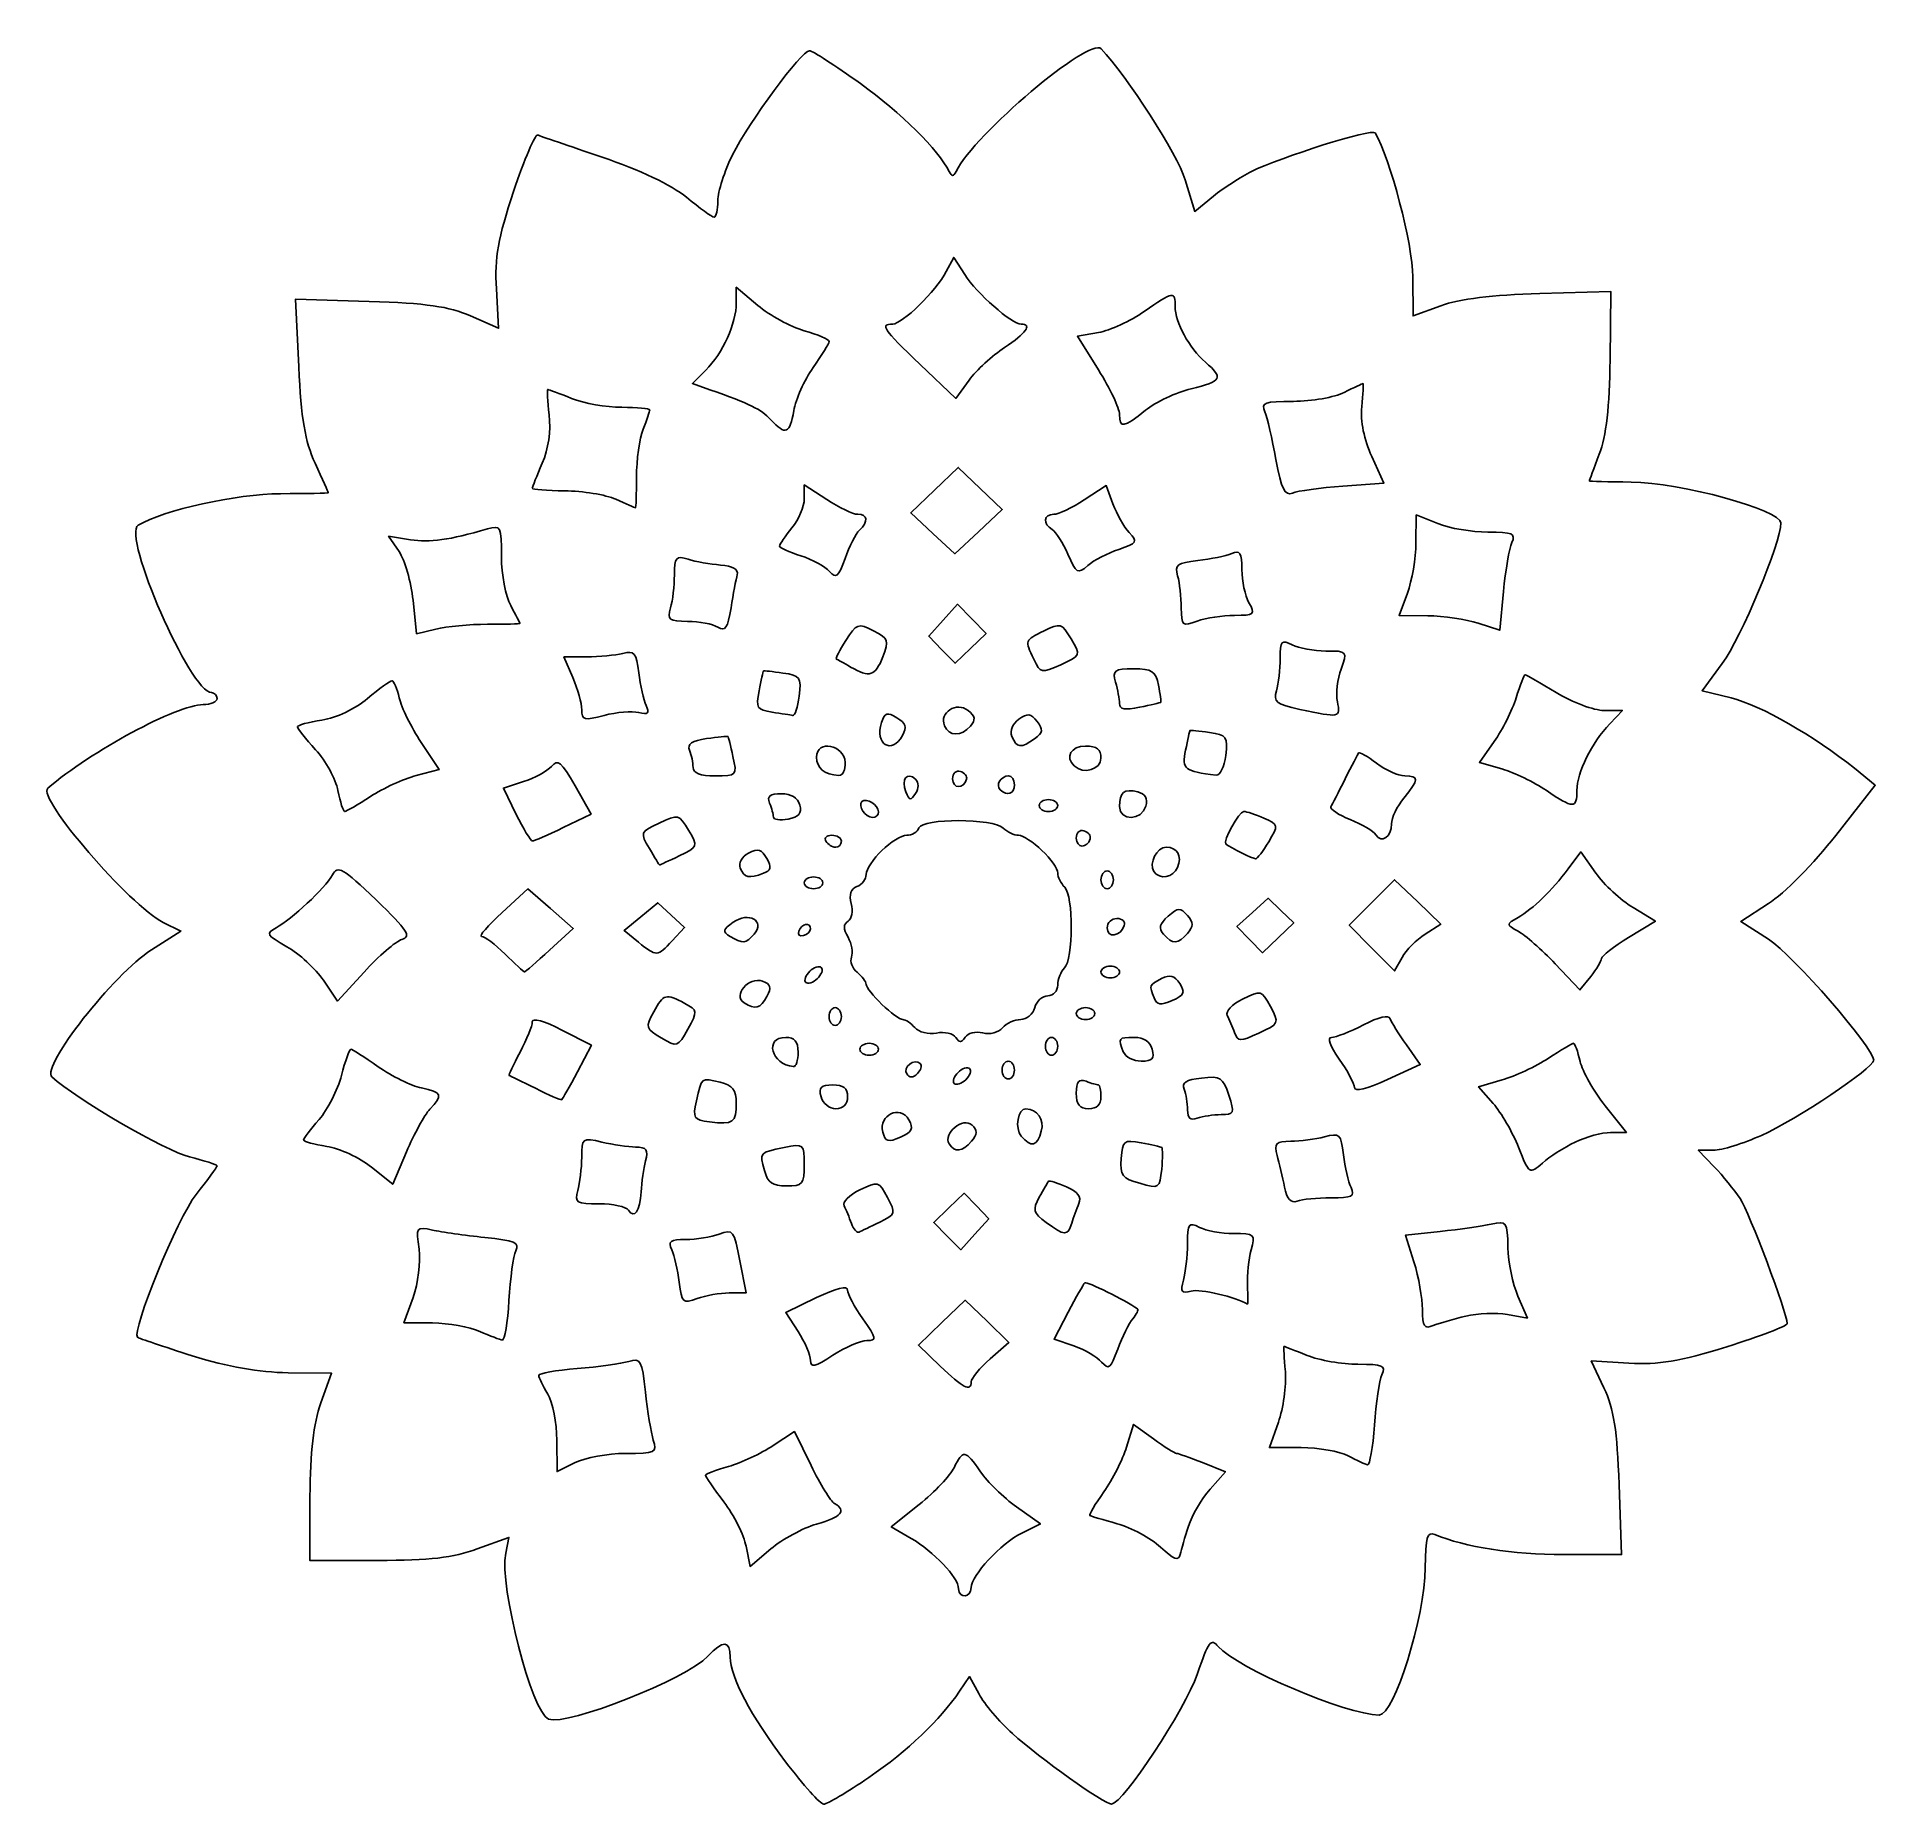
# Model space of a CAD drawing. Header units: centimetres. Extents: x -10.1 to 9.4, y -10.4 to 8.3.
import ezdxf

# ---------------------------------------------------------------- set-up
doc = ezdxf.new("R2010")
doc.units = ezdxf.units.CM
doc.header["$MEASUREMENT"] = 0
doc.layers.add('Layer 1', color=7, linetype='Continuous')

msp = doc.modelspace()

# ---------------------------------------------------------------- linework, layer by layer
at = {"layer": 'Layer 1'}
for points, knots in [([(-2.1258, -9.99744), (-2.50032, -9.50232), (-2.7103, -9.10489), (-2.71251, -8.88696), (-2.71251, -8.88696), (-2.71431, -8.70962), (-2.78876, -8.70681), (-2.94964, -8.87801), (-2.94964, -8.87801), (-3.17994, -9.12306), (-4.43743, -9.61956), (-4.63922, -9.5451), (-4.63922, -9.5451), (-4.81581, -9.47994), (-5.16339, -8.13605), (-5.09397, -7.78685), (-5.09397, -7.78685), (-5.09397, -7.78685), (-5.06028, -7.6174), (-5.06028, -7.6174), (-5.06028, -7.6174), (-5.06028, -7.6174), (-5.39574, -7.73996), (-5.39574, -7.73996), (-5.39574, -7.73996), (-5.65408, -7.83435), (-5.89683, -7.86252), (-6.45167, -7.86252), (-6.45167, -7.86252), (-6.45167, -7.86252), (-7.17215, -7.86252), (-7.17215, -7.86252), (-7.17215, -7.86252), (-7.17215, -7.86252), (-7.17001, -7.18482), (-7.17001, -7.18482), (-7.17001, -7.18482), (-7.16852, -6.71097), (-7.1338, -6.41231), (-7.0546, -6.19192), (-7.0546, -6.19192), (-7.0546, -6.19192), (-6.94133, -5.87671), (-6.94133, -5.87671), (-6.94133, -5.87671), (-6.94133, -5.87671), (-7.40094, -5.87145), (-7.40094, -5.87145), (-7.40094, -5.87145), (-7.71348, -5.86787), (-8.03887, -5.81021), (-8.41782, -5.69124), (-8.41782, -5.69124), (-8.72432, -5.59502), (-8.98552, -5.50698), (-8.99827, -5.4956), (-8.99827, -5.4956), (-9.06694, -5.43429), (-8.57203, -4.22531), (-8.37841, -3.9814), (-8.37841, -3.9814), (-8.25585, -3.82701), (-8.15557, -3.69011), (-8.15557, -3.67719), (-8.15557, -3.67719), (-8.15557, -3.66427), (-8.28751, -3.62175), (-8.44878, -3.58271), (-8.44878, -3.58271), (-8.69797, -3.52238), (-9.65122, -2.96756), (-9.90757, -2.73366), (-9.90757, -2.73366), (-10.02522, -2.62631), (-9.25314, -1.64295), (-8.84922, -1.38568), (-8.84922, -1.38568), (-8.84922, -1.38568), (-8.53917, -1.18821), (-8.53917, -1.18821), (-8.53917, -1.18821), (-8.53917, -1.18821), (-8.72641, -1.0951), (-8.72641, -1.0951), (-8.72641, -1.0951), (-9.08162, -0.91848), (-10.06772, 0.22758), (-9.95089, 0.328), (-9.95089, 0.328), (-9.49414, 0.7206), (-8.57792, 1.21371), (-8.30308, 1.21485), (-8.30308, 1.21485), (-8.22195, 1.21516), (-8.15557, 1.24383), (-8.15557, 1.27851), (-8.15557, 1.27851), (-8.15557, 1.31318), (-8.18229, 1.34155), (-8.21495, 1.34155), (-8.21495, 1.34155), (-8.4363, 1.34155), (-9.16642, 3.01188), (-8.99111, 3.1172), (-8.99111, 3.1172), (-8.72487, 3.27714), (-7.94749, 3.44948), (-7.4837, 3.45137), (-7.4837, 3.45137), (-7.20432, 3.45251), (-6.97567, 3.45692), (-6.9756, 3.46119), (-6.9756, 3.46119), (-6.97555, 3.46545), (-7.03864, 3.60627), (-7.11585, 3.77412), (-7.11585, 3.77412), (-7.2226, 4.00617), (-7.26415, 4.25146), (-7.28922, 4.79771), (-7.28922, 4.79771), (-7.28922, 4.79771), (-7.32219, 5.51611), (-7.32219, 5.51611), (-7.32219, 5.51611), (-7.32219, 5.51611), (-6.54238, 5.49107), (-6.54238, 5.49107), (-6.54238, 5.49107), (-5.9356, 5.47159), (-5.69676, 5.43727), (-5.46598, 5.33641), (-5.46598, 5.33641), (-5.46598, 5.33641), (-5.16939, 5.20679), (-5.16939, 5.20679), (-5.16939, 5.20679), (-5.16939, 5.20679), (-5.19312, 5.62247), (-5.19312, 5.62247), (-5.19312, 5.62247), (-5.21228, 5.95823), (-5.17708, 6.15706), (-5.01003, 6.65666), (-5.01003, 6.65666), (-4.89628, 6.99684), (-4.78178, 7.26634), (-4.75558, 7.25555), (-4.75558, 7.25555), (-4.72939, 7.24476), (-4.42104, 7.13893), (-4.07038, 7.02038), (-4.07038, 7.02038), (-3.67385, 6.88632), (-3.33635, 6.72544), (-3.17769, 6.59485), (-3.17769, 6.59485), (-3.03738, 6.47936), (-2.90514, 6.38488), (-2.88383, 6.38488), (-2.88383, 6.38488), (-2.86252, 6.38488), (-2.84479, 6.46289), (-2.84444, 6.55824), (-2.84444, 6.55824), (-2.84411, 6.65359), (-2.77347, 6.87345), (-2.6875, 7.04681), (-2.6875, 7.04681), (-2.5154, 7.39389), (-1.95675, 8.15004), (-1.87242, 8.15004), (-1.87242, 8.15004), (-1.84311, 8.15004), (-1.60005, 7.99267), (-1.33229, 7.80033), (-1.33229, 7.80033), (-0.90331, 7.49218), (-0.50181, 7.09533), (-0.39064, 6.86959), (-0.39064, 6.86959), (-0.36223, 6.81189), (-0.34526, 6.81184), (-0.31691, 6.86933), (-0.31691, 6.86933), (-0.12248, 7.26379), (1.09894, 8.29751), (1.22039, 8.17038), (1.22039, 8.17038), (1.49837, 7.8794), (2.03032, 7.0504), (2.11163, 6.78145), (2.11163, 6.78145), (2.11163, 6.78145), (2.21337, 6.44493), (2.21337, 6.44493), (2.21337, 6.44493), (2.21337, 6.44493), (2.41282, 6.6063), (2.41282, 6.6063), (2.41282, 6.6063), (2.52251, 6.69505), (2.70345, 6.81301), (2.8149, 6.86843), (2.8149, 6.86843), (3.12532, 7.02278), (4.0991, 7.32728), (4.12737, 7.27884), (4.12737, 7.27884), (4.2878, 7.00394), (4.52569, 6.09643), (4.52794, 5.7508), (4.52794, 5.7508), (4.52794, 5.7508), (4.53062, 5.3374), (4.53062, 5.3374), (4.53062, 5.3374), (4.53062, 5.3374), (4.82565, 5.44502), (4.82565, 5.44502), (4.82565, 5.44502), (5.02357, 5.51722), (5.36884, 5.55947), (5.87464, 5.57339), (5.87464, 5.57339), (5.87464, 5.57339), (6.6286, 5.59414), (6.6286, 5.59414), (6.6286, 5.59414), (6.6286, 5.59414), (6.61979, 4.8705), (6.61979, 4.8705), (6.61979, 4.8705), (6.6138, 4.37861), (6.57706, 4.05852), (6.50506, 3.87101), (6.50506, 3.87101), (6.4468, 3.71929), (6.39929, 3.59163), (6.39948, 3.58732), (6.39948, 3.58732), (6.39967, 3.58301), (6.59881, 3.57759), (6.84202, 3.57527), (6.84202, 3.57527), (7.36599, 3.57028), (8.43155, 3.27929), (8.43155, 3.14119), (8.43155, 3.14119), (8.43155, 2.93425), (8.0066, 1.91615), (7.80954, 1.651), (7.80954, 1.651), (7.80954, 1.651), (7.59447, 1.3616), (7.59447, 1.3616), (7.59447, 1.3616), (7.59447, 1.3616), (7.90385, 1.28536), (7.90385, 1.28536), (7.90385, 1.28536), (8.2128, 1.20922), (8.79188, 0.87847), (9.21016, 0.53923), (9.21016, 0.53923), (9.21016, 0.53923), (9.4315, 0.35972), (9.4315, 0.35972), (9.4315, 0.35972), (9.4315, 0.35972), (9.01347, -0.1738), (9.01347, -0.1738), (9.01347, -0.1738), (8.78295, -0.46801), (8.46302, -0.79189), (8.30022, -0.89585), (8.30022, -0.89585), (8.30022, -0.89585), (8.005, -1.08438), (8.005, -1.08438), (8.005, -1.08438), (8.005, -1.08438), (8.30022, -1.2741), (8.30022, -1.2741), (8.30022, -1.2741), (8.55799, -1.43975), (9.41496, -2.4266), (9.41496, -2.55777), (9.41496, -2.55777), (9.41496, -2.64), (8.59673, -3.18805), (8.22663, -3.35372), (8.22663, -3.35372), (8.03283, -3.44047), (7.80236, -3.51172), (7.71448, -3.51206), (7.71448, -3.51206), (7.71448, -3.51206), (7.5547, -3.51269), (7.5547, -3.51269), (7.5547, -3.51269), (7.5547, -3.51269), (7.72238, -3.68605), (7.72238, -3.68605), (7.72238, -3.68605), (7.81461, -3.7814), (7.93839, -3.93281), (7.99745, -4.02252), (7.99745, -4.02252), (8.09593, -4.17211), (8.4971, -5.23774), (8.4971, -5.34975), (8.4971, -5.34975), (8.4971, -5.37629), (8.20945, -5.48697), (7.85787, -5.5957), (7.85787, -5.5957), (7.35334, -5.75174), (7.13437, -5.78839), (6.81872, -5.76964), (6.81872, -5.76964), (6.81872, -5.76964), (6.4188, -5.74588), (6.4188, -5.74588), (6.4188, -5.74588), (6.4188, -5.74588), (6.55401, -6.03195), (6.55401, -6.03195), (6.55401, -6.03195), (6.65903, -6.25415), (6.69497, -6.48341), (6.71498, -7.05876), (6.71498, -7.05876), (6.71498, -7.05876), (6.74074, -7.7995), (6.74074, -7.7995), (6.74074, -7.7995), (6.74074, -7.7995), (6.12529, -7.7995), (6.12529, -7.7995), (6.12529, -7.7995), (5.58622, -7.7995), (5.08019, -7.72074), (4.76008, -7.58702), (4.76008, -7.58702), (4.6787, -7.55303), (4.66136, -7.61404), (4.65954, -7.94065), (4.65954, -7.94065), (4.65666, -8.45789), (4.33012, -9.50162), (4.17117, -9.50162), (4.17117, -9.50162), (3.82566, -9.50162), (2.66478, -9.00763), (2.46422, -8.77525), (2.46422, -8.77525), (2.38567, -8.68424), (2.35914, -8.71922), (2.2399, -9.07106), (2.2399, -9.07106), (2.11447, -9.44116), (1.4531, -10.4422), (1.33168, -10.44573), (1.33168, -10.44573), (1.25526, -10.44795), (0.57062, -9.96097), (0.28009, -9.69774), (0.28009, -9.69774), (0.1419, -9.57253), (-0.01722, -9.38563), (-0.0735, -9.2824), (-0.0735, -9.2824), (-0.0735, -9.2824), (-0.17583, -9.09471), (-0.17583, -9.09471), (-0.17583, -9.09471), (-0.17583, -9.09471), (-0.28118, -9.25031), (-0.28118, -9.25031), (-0.28118, -9.25031), (-0.48671, -9.55388), (-0.83179, -9.8819), (-1.24103, -10.1627), (-1.24103, -10.1627), (-1.4691, -10.31919), (-1.68493, -10.44723), (-1.72064, -10.44723), (-1.72064, -10.44723), (-1.75636, -10.44723), (-1.93869, -10.24482), (-2.12582, -9.99743), (-2.12582, -9.99743), (-2.12582, -9.99743), (-2.1258, -9.99744), (-2.1258, -9.99744)], [0, 0, 0, 0, 0.01, 0.01, 0.01, 0.01, 0.02, 0.02, 0.02, 0.02, 0.03, 0.03, 0.03, 0.03, 0.04, 0.04, 0.04, 0.04, 0.05, 0.05, 0.05, 0.05, 0.06, 0.06, 0.06, 0.06, 0.07, 0.07, 0.07, 0.07, 0.08, 0.08, 0.08, 0.08, 0.09, 0.09, 0.09, 0.09, 0.1, 0.1, 0.1, 0.1, 0.11, 0.11, 0.11, 0.11, 0.12, 0.12, 0.12, 0.12, 0.13, 0.13, 0.13, 0.13, 0.14, 0.14, 0.14, 0.14, 0.15, 0.15, 0.15, 0.15, 0.16, 0.16, 0.16, 0.16, 0.17, 0.17, 0.17, 0.17, 0.18, 0.18, 0.18, 0.18, 0.19, 0.19, 0.19, 0.19, 0.2, 0.2, 0.2, 0.2, 0.21, 0.21, 0.21, 0.21, 0.22, 0.22, 0.22, 0.22, 0.23, 0.23, 0.23, 0.23, 0.24, 0.24, 0.24, 0.24, 0.25, 0.25, 0.25, 0.25, 0.26, 0.26, 0.26, 0.26, 0.27, 0.27, 0.27, 0.27, 0.28, 0.28, 0.28, 0.28, 0.29, 0.29, 0.29, 0.29, 0.3, 0.3, 0.3, 0.3, 0.31, 0.31, 0.31, 0.31, 0.32, 0.32, 0.32, 0.32, 0.33, 0.33, 0.33, 0.33, 0.34, 0.34, 0.34, 0.34, 0.35, 0.35, 0.35, 0.35, 0.36, 0.36, 0.36, 0.36, 0.37, 0.37, 0.37, 0.37, 0.38, 0.38, 0.38, 0.38, 0.39, 0.39, 0.39, 0.39, 0.4, 0.4, 0.4, 0.4, 0.41, 0.41, 0.41, 0.41, 0.42, 0.42, 0.42, 0.42, 0.43, 0.43, 0.43, 0.43, 0.44, 0.44, 0.44, 0.44, 0.45, 0.45, 0.45, 0.45, 0.46, 0.46, 0.46, 0.46, 0.47, 0.47, 0.47, 0.47, 0.48, 0.48, 0.48, 0.48, 0.49, 0.49, 0.49, 0.49, 0.5, 0.5, 0.5, 0.5, 0.51, 0.51, 0.51, 0.51, 0.52, 0.52, 0.52, 0.52, 0.53, 0.53, 0.53, 0.53, 0.54, 0.54, 0.54, 0.54, 0.55, 0.55, 0.55, 0.55, 0.56, 0.56, 0.56, 0.56, 0.57, 0.57, 0.57, 0.57, 0.58, 0.58, 0.58, 0.58, 0.59, 0.59, 0.59, 0.59, 0.6, 0.6, 0.6, 0.6, 0.61, 0.61, 0.61, 0.61, 0.62, 0.62, 0.62, 0.62, 0.63, 0.63, 0.63, 0.63, 0.64, 0.64, 0.64, 0.64, 0.65, 0.65, 0.65, 0.65, 0.66, 0.66, 0.66, 0.66, 0.67, 0.67, 0.67, 0.67, 0.68, 0.68, 0.68, 0.68, 0.69, 0.69, 0.69, 0.69, 0.7, 0.7, 0.7, 0.7, 0.71, 0.71, 0.71, 0.71, 0.72, 0.72, 0.72, 0.72, 0.73, 0.73, 0.73, 0.73, 0.74, 0.74, 0.74, 0.74, 0.75, 0.75, 0.75, 0.75, 0.76, 0.76, 0.76, 0.76, 0.77, 0.77, 0.77, 0.77, 0.78, 0.78, 0.78, 0.78, 0.79, 0.79, 0.79, 0.79, 0.8, 0.8, 0.8, 0.8, 0.81, 0.81, 0.81, 0.81, 0.82, 0.82, 0.82, 0.82, 0.83, 0.83, 0.83, 0.83, 0.84, 0.84, 0.84, 0.84, 0.85, 0.85, 0.85, 0.85, 0.86, 0.86, 0.86, 0.86, 0.87, 0.87, 0.87, 0.87, 0.88, 0.88, 0.88, 0.88, 0.89, 0.89, 0.89, 0.89, 0.9, 0.9, 0.9, 0.9, 0.91, 0.91, 0.91, 0.91, 0.92, 0.92, 0.92, 0.92, 0.93, 0.93, 0.93, 0.93, 0.94, 0.94, 0.94, 0.94, 0.95, 0.95, 0.95, 0.95, 0.96, 0.96, 0.96, 0.96, 0.97, 0.97, 0.97, 0.97, 0.98, 0.98, 0.98, 0.98, 1, 1, 1, 1]), ([(0.19678, 5.00141), (0.4257, 5.15134), (0.49548, 5.25011), (0.37249, 5.25011), (0.37249, 5.25011), (0.27279, 5.25011), (-0.10162, 5.57832), (-0.22566, 5.77445), (-0.22566, 5.77445), (-0.22566, 5.77445), (-0.34139, 5.95743), (-0.34139, 5.95743), (-0.34139, 5.95743), (-0.34139, 5.95743), (-0.42098, 5.80866), (-0.42098, 5.80866), (-0.42098, 5.80866), (-0.53361, 5.59813), (-0.88779, 5.25012), (-0.98941, 5.25012), (-0.98941, 5.25012), (-1.12767, 5.25012), (-1.09475, 5.20182), (-0.69791, 4.82247), (-0.69791, 4.82247), (-0.69791, 4.82247), (-0.32093, 4.4621), (-0.32093, 4.4621), (-0.32093, 4.4621), (-0.32093, 4.4621), (-0.17974, 4.65469), (-0.17974, 4.65469), (-0.17974, 4.65469), (-0.10208, 4.76062), (0.06735, 4.91664), (0.19679, 5.00142), (0.19679, 5.00142), (0.19679, 5.00142), (0.19678, 5.00141), (0.19678, 5.00141)], [0, 0, 0, 0, 0.09090909, 0.09090909, 0.09090909, 0.09090909, 0.18181818, 0.18181818, 0.18181818, 0.18181818, 0.27272727, 0.27272727, 0.27272727, 0.27272727, 0.36363636, 0.36363636, 0.36363636, 0.36363636, 0.45454545, 0.45454545, 0.45454545, 0.45454545, 0.54545455, 0.54545455, 0.54545455, 0.54545455, 0.63636364, 0.63636364, 0.63636364, 0.63636364, 0.72727273, 0.72727273, 0.72727273, 0.72727273, 0.81818182, 0.81818182, 0.81818182, 0.81818182, 1, 1, 1, 1]), ([(-2.0388, 4.33273), (-2.01862, 4.45229), (-1.92625, 4.65745), (-1.83354, 4.78865), (-1.83354, 4.78865), (-1.74082, 4.91985), (-1.66496, 5.04449), (-1.66496, 5.06563), (-1.66496, 5.06563), (-1.66496, 5.08677), (-1.78346, 5.1382), (-1.92829, 5.17992), (-1.92829, 5.17992), (-2.07312, 5.22165), (-2.29439, 5.34255), (-2.42, 5.4486), (-2.42, 5.4486), (-2.42, 5.4486), (-2.64838, 5.64141), (-2.64838, 5.64141), (-2.64838, 5.64141), (-2.64838, 5.64141), (-2.64838, 5.47525), (-2.64838, 5.47525), (-2.64838, 5.47525), (-2.64838, 5.2594), (-2.79266, 4.94048), (-2.97148, 4.76106), (-2.97148, 4.76106), (-2.97148, 4.76106), (-3.11331, 4.61875), (-3.11331, 4.61875), (-3.11331, 4.61875), (-3.11331, 4.61875), (-2.93001, 4.55448), (-2.93001, 4.55448), (-2.93001, 4.55448), (-2.49894, 4.40334), (-2.38944, 4.34944), (-2.28236, 4.23566), (-2.28236, 4.23566), (-2.12354, 4.06691), (-2.08077, 4.08395), (-2.03879, 4.33271), (-2.03879, 4.33271), (-2.03879, 4.33271), (-2.0388, 4.33273), (-2.0388, 4.33273)], [0, 0, 0, 0, 0.07692308, 0.07692308, 0.07692308, 0.07692308, 0.15384615, 0.15384615, 0.15384615, 0.15384615, 0.23076923, 0.23076923, 0.23076923, 0.23076923, 0.30769231, 0.30769231, 0.30769231, 0.30769231, 0.38461538, 0.38461538, 0.38461538, 0.38461538, 0.46153846, 0.46153846, 0.46153846, 0.46153846, 0.53846154, 0.53846154, 0.53846154, 0.53846154, 0.61538462, 0.61538462, 0.61538462, 0.61538462, 0.69230769, 0.69230769, 0.69230769, 0.69230769, 0.76923077, 0.76923077, 0.76923077, 0.76923077, 0.84615385, 0.84615385, 0.84615385, 0.84615385, 1, 1, 1, 1]), ([(1.6912, 4.33644), (1.79863, 4.42337), (2.01679, 4.52602), (2.17599, 4.56457), (2.17599, 4.56457), (2.50368, 4.64391), (2.52166, 4.6773), (2.3276, 4.84617), (2.3276, 4.84617), (2.1538, 4.99741), (2.0065, 5.26802), (2.0065, 5.43609), (2.0065, 5.43609), (2.0065, 5.60281), (1.98978, 5.60012), (1.67844, 5.38325), (1.67844, 5.38325), (1.53469, 5.28312), (1.31633, 5.18302), (1.1932, 5.16081), (1.1932, 5.16081), (1.1932, 5.16081), (0.96932, 5.12043), (0.96932, 5.12043), (0.96932, 5.12043), (0.96932, 5.12043), (1.19288, 4.76344), (1.19288, 4.76344), (1.19288, 4.76344), (1.31584, 4.5671), (1.41644, 4.35514), (1.41644, 4.29242), (1.41644, 4.29242), (1.41644, 4.1415), (1.45862, 4.14826), (1.69119, 4.33643), (1.69119, 4.33643), (1.69119, 4.33643), (1.6912, 4.33644), (1.6912, 4.33644)], [0, 0, 0, 0, 0.09090909, 0.09090909, 0.09090909, 0.09090909, 0.18181818, 0.18181818, 0.18181818, 0.18181818, 0.27272727, 0.27272727, 0.27272727, 0.27272727, 0.36363636, 0.36363636, 0.36363636, 0.36363636, 0.45454545, 0.45454545, 0.45454545, 0.45454545, 0.54545455, 0.54545455, 0.54545455, 0.54545455, 0.63636364, 0.63636364, 0.63636364, 0.63636364, 0.72727273, 0.72727273, 0.72727273, 0.72727273, 0.81818182, 0.81818182, 0.81818182, 0.81818182, 1, 1, 1, 1]), ([(-3.7067, 3.62678), (-3.70668, 3.80881), (-3.67507, 4.03761), (-3.63646, 4.13522), (-3.63646, 4.13522), (-3.59784, 4.23283), (-3.56625, 4.32503), (-3.56625, 4.34011), (-3.56625, 4.34011), (-3.56625, 4.35519), (-3.69996, 4.36753), (-3.86338, 4.36753), (-3.86338, 4.36753), (-4.0268, 4.36753), (-4.26643, 4.41008), (-4.39588, 4.46209), (-4.39588, 4.46209), (-4.52533, 4.5141), (-4.63877, 4.55665), (-4.64797, 4.55665), (-4.64797, 4.55665), (-4.65717, 4.55665), (-4.65045, 4.43523), (-4.63306, 4.28682), (-4.63306, 4.28682), (-4.61323, 4.11767), (-4.6407, 3.92662), (-4.70668, 3.77479), (-4.70668, 3.77479), (-4.76456, 3.64158), (-4.81192, 3.52187), (-4.81192, 3.50877), (-4.81192, 3.50877), (-4.81192, 3.49567), (-4.65703, 3.48367), (-4.46772, 3.4821), (-4.46772, 3.4821), (-4.27841, 3.48054), (-4.03501, 3.44029), (-3.92684, 3.39266), (-3.92684, 3.39266), (-3.81866, 3.34503), (-3.72489, 3.30376), (-3.71845, 3.30094), (-3.71845, 3.30094), (-3.71201, 3.29812), (-3.70673, 3.44476), (-3.70671, 3.62679), (-3.70671, 3.62679), (-3.70671, 3.62679), (-3.7067, 3.62678), (-3.7067, 3.62678)], [0, 0, 0, 0, 0.07142857, 0.07142857, 0.07142857, 0.07142857, 0.14285714, 0.14285714, 0.14285714, 0.14285714, 0.21428571, 0.21428571, 0.21428571, 0.21428571, 0.28571429, 0.28571429, 0.28571429, 0.28571429, 0.35714286, 0.35714286, 0.35714286, 0.35714286, 0.42857143, 0.42857143, 0.42857143, 0.42857143, 0.5, 0.5, 0.5, 0.5, 0.57142857, 0.57142857, 0.57142857, 0.57142857, 0.64285714, 0.64285714, 0.64285714, 0.64285714, 0.71428571, 0.71428571, 0.71428571, 0.71428571, 0.78571429, 0.78571429, 0.78571429, 0.78571429, 0.85714286, 0.85714286, 0.85714286, 0.85714286, 1, 1, 1, 1]), ([(3.78571, 3.53141), (3.78571, 3.53141), (4.2209, 3.56391), (4.2209, 3.56391), (4.2209, 3.56391), (4.2209, 3.56391), (4.09092, 3.84646), (4.09092, 3.84646), (4.09092, 3.84646), (4.00987, 4.02265), (3.9701, 4.22136), (3.98527, 4.37435), (3.98527, 4.37435), (3.99865, 4.50929), (4.00482, 4.61969), (3.99897, 4.61969), (3.99897, 4.61969), (3.99312, 4.61969), (3.90384, 4.57731), (3.80055, 4.52552), (3.80055, 4.52552), (3.69727, 4.47372), (3.45472, 4.43117), (3.26155, 4.43096), (3.26155, 4.43096), (2.95318, 4.43065), (2.91599, 4.41711), (2.95671, 4.32025), (2.95671, 4.32025), (2.98222, 4.25957), (3.03576, 4.03185), (3.07569, 3.8142), (3.07569, 3.8142), (3.13387, 3.49708), (3.16838, 3.42646), (3.2494, 3.4587), (3.2494, 3.4587), (3.30501, 3.48083), (3.54635, 3.51355), (3.7857, 3.53142), (3.7857, 3.53142), (3.7857, 3.53142), (3.78571, 3.53141), (3.78571, 3.53141)], [0, 0, 0, 0, 0.08333333, 0.08333333, 0.08333333, 0.08333333, 0.16666667, 0.16666667, 0.16666667, 0.16666667, 0.25, 0.25, 0.25, 0.25, 0.33333333, 0.33333333, 0.33333333, 0.33333333, 0.41666667, 0.41666667, 0.41666667, 0.41666667, 0.5, 0.5, 0.5, 0.5, 0.58333333, 0.58333333, 0.58333333, 0.58333333, 0.66666667, 0.66666667, 0.66666667, 0.66666667, 0.75, 0.75, 0.75, 0.75, 0.83333333, 0.83333333, 0.83333333, 0.83333333, 1, 1, 1, 1]), ([(-0.0614, 3.50646), (-0.0614, 3.50646), (-0.29471, 3.7308), (-0.29471, 3.7308), (-0.29471, 3.7308), (-0.29471, 3.7308), (-0.54635, 3.48883), (-0.54635, 3.48883), (-0.54635, 3.48883), (-0.54635, 3.48883), (-0.79799, 3.24686), (-0.79799, 3.24686), (-0.79799, 3.24686), (-0.79799, 3.24686), (-0.56336, 3.0309), (-0.56336, 3.0309), (-0.56336, 3.0309), (-0.56336, 3.0309), (-0.32873, 2.81494), (-0.32873, 2.81494), (-0.32873, 2.81494), (-0.32873, 2.81494), (-0.07841, 3.04853), (-0.07841, 3.04853), (-0.07841, 3.04853), (-0.07841, 3.04853), (0.17191, 3.28212), (0.17191, 3.28212), (0.17191, 3.28212), (0.17191, 3.28212), (-0.0614, 3.50646), (-0.0614, 3.50646)], [0, 0, 0, 0, 0.11111111, 0.11111111, 0.11111111, 0.11111111, 0.22222222, 0.22222222, 0.22222222, 0.22222222, 0.33333333, 0.33333333, 0.33333333, 0.33333333, 0.44444444, 0.44444444, 0.44444444, 0.44444444, 0.55555556, 0.55555556, 0.55555556, 0.55555556, 0.66666667, 0.66666667, 0.66666667, 0.66666667, 0.77777778, 0.77777778, 0.77777778, 0.77777778, 1, 1, 1, 1]), ([(-1.34205, 3.06415), (-1.2453, 3.15718), (-1.2537, 3.23277), (-1.36078, 3.23277), (-1.36078, 3.23277), (-1.40984, 3.23277), (-1.55735, 3.30284), (-1.68859, 3.38847), (-1.68859, 3.38847), (-1.68859, 3.38847), (-1.92721, 3.54417), (-1.92721, 3.54417), (-1.92721, 3.54417), (-1.92721, 3.54417), (-1.92721, 3.39697), (-1.92721, 3.39697), (-1.92721, 3.39697), (-1.92721, 3.31601), (-1.98622, 3.17764), (-2.05833, 3.08948), (-2.05833, 3.08948), (-2.13045, 3.00132), (-2.18945, 2.91459), (-2.18945, 2.89674), (-2.18945, 2.89674), (-2.18945, 2.87889), (-2.08855, 2.83227), (-1.96523, 2.79314), (-1.96523, 2.79314), (-1.84191, 2.754), (-1.70436, 2.67952), (-1.65956, 2.62761), (-1.65956, 2.62761), (-1.59035, 2.54742), (-1.56567, 2.56803), (-1.49532, 2.76481), (-1.49532, 2.76481), (-1.44978, 2.89217), (-1.38082, 3.02687), (-1.34206, 3.06414), (-1.34206, 3.06414), (-1.34206, 3.06414), (-1.34205, 3.06415), (-1.34205, 3.06415)], [0, 0, 0, 0, 0.08333333, 0.08333333, 0.08333333, 0.08333333, 0.16666667, 0.16666667, 0.16666667, 0.16666667, 0.25, 0.25, 0.25, 0.25, 0.33333333, 0.33333333, 0.33333333, 0.33333333, 0.41666667, 0.41666667, 0.41666667, 0.41666667, 0.5, 0.5, 0.5, 0.5, 0.58333333, 0.58333333, 0.58333333, 0.58333333, 0.66666667, 0.66666667, 0.66666667, 0.66666667, 0.75, 0.75, 0.75, 0.75, 0.83333333, 0.83333333, 0.83333333, 0.83333333, 1, 1, 1, 1]), ([(1.40762, 2.86101), (1.602, 2.92617), (1.61131, 2.94108), (1.51891, 3.03926), (1.51891, 3.03926), (1.46345, 3.09819), (1.38612, 3.23454), (1.34706, 3.34227), (1.34706, 3.34227), (1.34706, 3.34227), (1.27605, 3.53814), (1.27605, 3.53814), (1.27605, 3.53814), (1.27605, 3.53814), (1.04206, 3.38546), (1.04206, 3.38546), (1.04206, 3.38546), (0.91337, 3.30148), (0.76794, 3.23278), (0.71888, 3.23278), (0.71888, 3.23278), (0.61167, 3.23278), (0.60102, 3.13118), (0.70194, 3.0712), (0.70194, 3.0712), (0.74168, 3.04758), (0.81711, 2.9295), (0.86956, 2.80878), (0.86956, 2.80878), (0.95826, 2.60465), (0.973, 2.59631), (1.0802, 2.68961), (1.0802, 2.68961), (1.1436, 2.74478), (1.29093, 2.82192), (1.4076, 2.86103), (1.4076, 2.86103), (1.4076, 2.86103), (1.40762, 2.86101), (1.40762, 2.86101)], [0, 0, 0, 0, 0.09090909, 0.09090909, 0.09090909, 0.09090909, 0.18181818, 0.18181818, 0.18181818, 0.18181818, 0.27272727, 0.27272727, 0.27272727, 0.27272727, 0.36363636, 0.36363636, 0.36363636, 0.36363636, 0.45454545, 0.45454545, 0.45454545, 0.45454545, 0.54545455, 0.54545455, 0.54545455, 0.54545455, 0.63636364, 0.63636364, 0.63636364, 0.63636364, 0.72727273, 0.72727273, 0.72727273, 0.72727273, 0.81818182, 0.81818182, 0.81818182, 0.81818182, 1, 1, 1, 1]), ([(5.57753, 2.93333), (5.62006, 3.0293), (5.58686, 3.04365), (5.32228, 3.04365), (5.32228, 3.04365), (5.155, 3.04365), (4.91582, 3.08476), (4.79077, 3.135), (4.79077, 3.135), (4.79077, 3.135), (4.56341, 3.22635), (4.56341, 3.22635), (4.56341, 3.22635), (4.56341, 3.22635), (4.56053, 2.93012), (4.56053, 2.93012), (4.56053, 2.93012), (4.55895, 2.76719), (4.51817, 2.52751), (4.46991, 2.39748), (4.46991, 2.39748), (4.46991, 2.39748), (4.38217, 2.16107), (4.38217, 2.16107), (4.38217, 2.16107), (4.38217, 2.16107), (4.68586, 2.15751), (4.68586, 2.15751), (4.68586, 2.15751), (4.85289, 2.15555), (5.09281, 2.11994), (5.21902, 2.07838), (5.21902, 2.07838), (5.21902, 2.07838), (5.44849, 2.00281), (5.44849, 2.00281), (5.44849, 2.00281), (5.44849, 2.00281), (5.48856, 2.41291), (5.48856, 2.41291), (5.48856, 2.41291), (5.5106, 2.63846), (5.55063, 2.87265), (5.57753, 2.93333)], [0, 0, 0, 0, 0.08333333, 0.08333333, 0.08333333, 0.08333333, 0.16666667, 0.16666667, 0.16666667, 0.16666667, 0.25, 0.25, 0.25, 0.25, 0.33333333, 0.33333333, 0.33333333, 0.33333333, 0.41666667, 0.41666667, 0.41666667, 0.41666667, 0.5, 0.5, 0.5, 0.5, 0.58333333, 0.58333333, 0.58333333, 0.58333333, 0.66666667, 0.66666667, 0.66666667, 0.66666667, 0.75, 0.75, 0.75, 0.75, 0.83333333, 0.83333333, 0.83333333, 0.83333333, 1, 1, 1, 1]), ([(-5.28724, 2.0664), (-5.09793, 2.06645), (-4.94304, 2.07035), (-4.94304, 2.07506), (-4.94304, 2.07506), (-4.94304, 2.07976), (-4.98711, 2.16487), (-5.04098, 2.26418), (-5.04098, 2.26418), (-5.09485, 2.36349), (-5.1391, 2.59699), (-5.13932, 2.78307), (-5.13932, 2.78307), (-5.13971, 3.1046), (-5.14704, 3.11925), (-5.28724, 3.07826), (-5.28724, 3.07826), (-5.69552, 2.95889), (-5.89549, 2.93088), (-6.10553, 2.96366), (-6.10553, 2.96366), (-6.10553, 2.96366), (-6.3358, 2.99959), (-6.3358, 2.99959), (-6.3358, 2.99959), (-6.3358, 2.99959), (-6.22526, 2.83738), (-6.22526, 2.83738), (-6.22526, 2.83738), (-6.16447, 2.74816), (-6.0976, 2.51559), (-6.07666, 2.32055), (-6.07666, 2.32055), (-6.07666, 2.32055), (-6.0386, 1.96594), (-6.0386, 1.96594), (-6.0386, 1.96594), (-6.0386, 1.96594), (-5.83502, 2.01612), (-5.83502, 2.01612), (-5.83502, 2.01612), (-5.72305, 2.04372), (-5.47655, 2.06635), (-5.28724, 2.06641), (-5.28724, 2.06641), (-5.28724, 2.06641), (-5.28724, 2.0664), (-5.28724, 2.0664)], [0, 0, 0, 0, 0.07692308, 0.07692308, 0.07692308, 0.07692308, 0.15384615, 0.15384615, 0.15384615, 0.15384615, 0.23076923, 0.23076923, 0.23076923, 0.23076923, 0.30769231, 0.30769231, 0.30769231, 0.30769231, 0.38461538, 0.38461538, 0.38461538, 0.38461538, 0.46153846, 0.46153846, 0.46153846, 0.46153846, 0.53846154, 0.53846154, 0.53846154, 0.53846154, 0.61538462, 0.61538462, 0.61538462, 0.61538462, 0.69230769, 0.69230769, 0.69230769, 0.69230769, 0.76923077, 0.76923077, 0.76923077, 0.76923077, 0.84615385, 0.84615385, 0.84615385, 0.84615385, 1, 1, 1, 1]), ([(-2.63866, 2.59249), (-2.62374, 2.64729), (-2.68607, 2.68329), (-2.81525, 2.69447), (-2.81525, 2.69447), (-2.92506, 2.70397), (-3.07995, 2.7316), (-3.15945, 2.75586), (-3.15945, 2.75586), (-3.28855, 2.79526), (-3.30409, 2.77762), (-3.30489, 2.59084), (-3.30489, 2.59084), (-3.30541, 2.47582), (-3.32358, 2.31788), (-3.34532, 2.23986), (-3.34532, 2.23986), (-3.38055, 2.11344), (-3.36085, 2.09791), (-3.16413, 2.09705), (-3.16413, 2.09705), (-3.04273, 2.09654), (-2.89915, 2.06903), (-2.84507, 2.03597), (-2.84507, 2.03597), (-2.76504, 1.98705), (-2.73881, 2.02538), (-2.70423, 2.24182), (-2.70423, 2.24182), (-2.68085, 2.3881), (-2.65135, 2.5459), (-2.63867, 2.59248), (-2.63867, 2.59248), (-2.63867, 2.59248), (-2.63866, 2.59249), (-2.63866, 2.59249)], [0, 0, 0, 0, 0.1, 0.1, 0.1, 0.1, 0.2, 0.2, 0.2, 0.2, 0.3, 0.3, 0.3, 0.3, 0.4, 0.4, 0.4, 0.4, 0.5, 0.5, 0.5, 0.5, 0.6, 0.6, 0.6, 0.6, 0.7, 0.7, 0.7, 0.7, 0.8, 0.8, 0.8, 0.8, 1, 1, 1, 1]), ([(2.63591, 2.16107), (2.84743, 2.16107), (2.85819, 2.17047), (2.78899, 2.29479), (2.78899, 2.29479), (2.74806, 2.36833), (2.71457, 2.52631), (2.71457, 2.64584), (2.71457, 2.64584), (2.71457, 2.82439), (2.69526, 2.85496), (2.60639, 2.81713), (2.60639, 2.81713), (2.54689, 2.7918), (2.38501, 2.75827), (2.24665, 2.74262), (2.24665, 2.74262), (2.02728, 2.7178), (1.9999, 2.69692), (2.03268, 2.57946), (2.03268, 2.57946), (2.05335, 2.50538), (2.07067, 2.35327), (2.07116, 2.24144), (2.07116, 2.24144), (2.07201, 2.04933), (2.08133, 2.04151), (2.24023, 2.0996), (2.24023, 2.0996), (2.33272, 2.13341), (2.51078, 2.16108), (2.63591, 2.16108), (2.63591, 2.16108), (2.63591, 2.16108), (2.63591, 2.16107), (2.63591, 2.16107)], [0, 0, 0, 0, 0.1, 0.1, 0.1, 0.1, 0.2, 0.2, 0.2, 0.2, 0.3, 0.3, 0.3, 0.3, 0.4, 0.4, 0.4, 0.4, 0.5, 0.5, 0.5, 0.5, 0.6, 0.6, 0.6, 0.6, 0.7, 0.7, 0.7, 0.7, 0.8, 0.8, 0.8, 0.8, 1, 1, 1, 1]), ([(-0.15103, 2.1234), (-0.15103, 2.1234), (-0.30237, 2.2783), (-0.30237, 2.2783), (-0.30237, 2.2783), (-0.30237, 2.2783), (-0.45431, 2.10936), (-0.45431, 2.10936), (-0.45431, 2.10936), (-0.45431, 2.10936), (-0.60625, 1.94042), (-0.60625, 1.94042), (-0.60625, 1.94042), (-0.60625, 1.94042), (-0.46687, 1.79685), (-0.46687, 1.79685), (-0.46687, 1.79685), (-0.46687, 1.79685), (-0.32749, 1.65329), (-0.32749, 1.65329), (-0.32749, 1.65329), (-0.32749, 1.65329), (-0.16359, 1.81089), (-0.16359, 1.81089), (-0.16359, 1.81089), (-0.16359, 1.81089), (0.00031, 1.96849), (0.00031, 1.96849), (0.00031, 1.96849), (0.00031, 1.96849), (-0.15103, 2.12339), (-0.15103, 2.12339), (-0.15103, 2.12339), (-0.15103, 2.12339), (-0.15103, 2.1234), (-0.15103, 2.1234)], [0, 0, 0, 0, 0.1, 0.1, 0.1, 0.1, 0.2, 0.2, 0.2, 0.2, 0.3, 0.3, 0.3, 0.3, 0.4, 0.4, 0.4, 0.4, 0.5, 0.5, 0.5, 0.5, 0.6, 0.6, 0.6, 0.6, 0.7, 0.7, 0.7, 0.7, 0.8, 0.8, 0.8, 0.8, 1, 1, 1, 1]), ([(-1.09469, 1.72049), (-1.02609, 1.89524), (-1.03394, 1.91727), (-1.19337, 1.99759), (-1.19337, 1.99759), (-1.35715, 2.0801), (-1.3731, 2.07453), (-1.48652, 1.8952), (-1.48652, 1.8952), (-1.55249, 1.79089), (-1.5975, 1.70166), (-1.58654, 1.6969), (-1.58654, 1.6969), (-1.57558, 1.69214), (-1.50761, 1.65446), (-1.43549, 1.61315), (-1.43549, 1.61315), (-1.23296, 1.49716), (-1.17521, 1.51535), (-1.09469, 1.72048), (-1.09469, 1.72048), (-1.09469, 1.72048), (-1.09469, 1.72049), (-1.09469, 1.72049)], [0, 0, 0, 0, 0.14285714, 0.14285714, 0.14285714, 0.14285714, 0.28571429, 0.28571429, 0.28571429, 0.28571429, 0.42857143, 0.42857143, 0.42857143, 0.42857143, 0.57142857, 0.57142857, 0.57142857, 0.57142857, 0.71428571, 0.71428571, 0.71428571, 0.71428571, 1, 1, 1, 1]), ([(0.90256, 1.91148), (0.80267, 2.07884), (0.78926, 2.08281), (0.6154, 1.99635), (0.6154, 1.99635), (0.40607, 1.89226), (0.40943, 1.90158), (0.50683, 1.69603), (0.50683, 1.69603), (0.5786, 1.54456), (0.58653, 1.54296), (0.79399, 1.63809), (0.79399, 1.63809), (1.00462, 1.73467), (1.006, 1.73816), (0.90256, 1.91148)], [0, 0, 0, 0, 0.2, 0.2, 0.2, 0.2, 0.4, 0.4, 0.4, 0.4, 0.6, 0.6, 0.6, 0.6, 1, 1, 1, 1]), ([(-3.6837, 1.1307), (-3.58329, 1.10545), (-3.5663, 1.12123), (-3.60446, 1.20428), (-3.60446, 1.20428), (-3.63117, 1.26243), (-3.66635, 1.41885), (-3.68263, 1.55189), (-3.68263, 1.55189), (-3.70844, 1.76283), (-3.73016, 1.78916), (-3.85231, 1.75764), (-3.85231, 1.75764), (-3.92936, 1.73776), (-4.10152, 1.72111), (-4.2349, 1.72063), (-4.2349, 1.72063), (-4.2349, 1.72063), (-4.47741, 1.71977), (-4.47741, 1.71977), (-4.47741, 1.71977), (-4.47741, 1.71977), (-4.38241, 1.50115), (-4.38241, 1.50115), (-4.38241, 1.50115), (-4.33016, 1.38091), (-4.28741, 1.22717), (-4.28741, 1.1595), (-4.28741, 1.1595), (-4.28741, 1.04849), (-4.26418, 1.04264), (-4.04945, 1.09965), (-4.04945, 1.09965), (-3.91857, 1.1344), (-3.75398, 1.14837), (-3.68368, 1.13069), (-3.68368, 1.13069), (-3.68368, 1.13069), (-3.6837, 1.1307), (-3.6837, 1.1307)], [0, 0, 0, 0, 0.09090909, 0.09090909, 0.09090909, 0.09090909, 0.18181818, 0.18181818, 0.18181818, 0.18181818, 0.27272727, 0.27272727, 0.27272727, 0.27272727, 0.36363636, 0.36363636, 0.36363636, 0.36363636, 0.45454545, 0.45454545, 0.45454545, 0.45454545, 0.54545455, 0.54545455, 0.54545455, 0.54545455, 0.63636364, 0.63636364, 0.63636364, 0.63636364, 0.72727273, 0.72727273, 0.72727273, 0.72727273, 0.81818182, 0.81818182, 0.81818182, 0.81818182, 1, 1, 1, 1]), ([(3.72759, 1.24478), (3.7106, 1.33026), (3.72792, 1.48629), (3.76605, 1.59151), (3.76605, 1.59151), (3.83472, 1.78092), (3.83312, 1.78282), (3.60504, 1.78282), (3.60504, 1.78282), (3.47834, 1.78282), (3.31761, 1.81219), (3.24786, 1.84808), (3.24786, 1.84808), (3.1345, 1.90642), (3.12095, 1.89136), (3.12015, 1.70624), (3.12015, 1.70624), (3.11963, 1.59233), (3.10207, 1.43752), (3.08106, 1.3622), (3.08106, 1.3622), (3.04771, 1.24263), (3.079, 1.21751), (3.32781, 1.16407), (3.32781, 1.16407), (3.75305, 1.07274), (3.76145, 1.07443), (3.72758, 1.24478), (3.72758, 1.24478), (3.72758, 1.24478), (3.72759, 1.24478), (3.72759, 1.24478)], [0, 0, 0, 0, 0.11111111, 0.11111111, 0.11111111, 0.11111111, 0.22222222, 0.22222222, 0.22222222, 0.22222222, 0.33333333, 0.33333333, 0.33333333, 0.33333333, 0.44444444, 0.44444444, 0.44444444, 0.44444444, 0.55555556, 0.55555556, 0.55555556, 0.55555556, 0.66666667, 0.66666667, 0.66666667, 0.66666667, 0.77777778, 0.77777778, 0.77777778, 0.77777778, 1, 1, 1, 1]), ([(-1.98095, 1.3048), (-1.95683, 1.50345), (-1.97032, 1.52252), (-2.15407, 1.54949), (-2.15407, 1.54949), (-2.26367, 1.56558), (-2.35649, 1.57502), (-2.36032, 1.57046), (-2.36032, 1.57046), (-2.36416, 1.5659), (-2.38517, 1.47176), (-2.40703, 1.36125), (-2.40703, 1.36125), (-2.44302, 1.17928), (-2.42999, 1.15787), (-2.26893, 1.13429), (-2.26893, 1.13429), (-2.17112, 1.11997), (-2.0722, 1.10401), (-2.0491, 1.09881), (-2.0491, 1.09881), (-2.026, 1.09362), (-1.99533, 1.18631), (-1.98094, 1.3048), (-1.98094, 1.3048), (-1.98094, 1.3048), (-1.98095, 1.3048), (-1.98095, 1.3048)], [0, 0, 0, 0, 0.125, 0.125, 0.125, 0.125, 0.25, 0.25, 0.25, 0.25, 0.375, 0.375, 0.375, 0.375, 0.5, 0.5, 0.5, 0.5, 0.625, 0.625, 0.625, 0.625, 0.75, 0.75, 0.75, 0.75, 1, 1, 1, 1]), ([(1.8532, 1.23857), (1.85903, 1.24319), (1.84822, 1.32498), (1.82917, 1.42033), (1.82917, 1.42033), (1.79925, 1.57009), (1.76329, 1.59369), (1.56507, 1.59369), (1.56507, 1.59369), (1.3591, 1.59369), (1.33965, 1.57917), (1.37513, 1.45185), (1.37513, 1.45185), (1.39687, 1.37384), (1.41507, 1.27229), (1.41556, 1.2262), (1.41556, 1.2262), (1.41622, 1.16473), (1.47326, 1.15409), (1.62953, 1.18628), (1.62953, 1.18628), (1.74672, 1.21042), (1.84738, 1.23395), (1.85321, 1.23857), (1.85321, 1.23857), (1.85321, 1.23857), (1.8532, 1.23857), (1.8532, 1.23857)], [0, 0, 0, 0, 0.125, 0.125, 0.125, 0.125, 0.25, 0.25, 0.25, 0.25, 0.375, 0.375, 0.375, 0.375, 0.5, 0.5, 0.5, 0.5, 0.625, 0.625, 0.625, 0.625, 0.75, 0.75, 0.75, 0.75, 1, 1, 1, 1]), ([(-6.52944, 0.23967), (-6.39613, 0.32711), (-6.1776, 0.42719), (-6.04381, 0.46207), (-6.04381, 0.46207), (-6.04381, 0.46207), (-5.80056, 0.5255), (-5.80056, 0.5255), (-5.80056, 0.5255), (-5.80056, 0.5255), (-5.99099, 0.81423), (-5.99099, 0.81423), (-5.99099, 0.81423), (-6.09573, 0.97303), (-6.20016, 1.18501), (-6.22306, 1.28529), (-6.22306, 1.28529), (-6.24597, 1.38557), (-6.28059, 1.46762), (-6.30001, 1.46762), (-6.30001, 1.46762), (-6.31943, 1.46762), (-6.43587, 1.38273), (-6.55876, 1.27898), (-6.55876, 1.27898), (-6.68805, 1.16982), (-6.89198, 1.07346), (-7.04274, 1.05028), (-7.04274, 1.05028), (-7.18604, 1.02825), (-7.30328, 0.99631), (-7.30328, 0.97932), (-7.30328, 0.97932), (-7.30328, 0.96232), (-7.21623, 0.85308), (-7.10983, 0.73656), (-7.10983, 0.73656), (-7.00343, 0.62004), (-6.89689, 0.4248), (-6.87307, 0.30271), (-6.87307, 0.30271), (-6.84925, 0.18061), (-6.81673, 0.08072), (-6.8008, 0.08072), (-6.8008, 0.08072), (-6.78487, 0.08072), (-6.66277, 0.15226), (-6.52946, 0.23969), (-6.52946, 0.23969), (-6.52946, 0.23969), (-6.52944, 0.23967), (-6.52944, 0.23967)], [0, 0, 0, 0, 0.07142857, 0.07142857, 0.07142857, 0.07142857, 0.14285714, 0.14285714, 0.14285714, 0.14285714, 0.21428571, 0.21428571, 0.21428571, 0.21428571, 0.28571429, 0.28571429, 0.28571429, 0.28571429, 0.35714286, 0.35714286, 0.35714286, 0.35714286, 0.42857143, 0.42857143, 0.42857143, 0.42857143, 0.5, 0.5, 0.5, 0.5, 0.57142857, 0.57142857, 0.57142857, 0.57142857, 0.64285714, 0.64285714, 0.64285714, 0.64285714, 0.71428571, 0.71428571, 0.71428571, 0.71428571, 0.78571429, 0.78571429, 0.78571429, 0.78571429, 0.85714286, 0.85714286, 0.85714286, 0.85714286, 1, 1, 1, 1]), ([(6.26801, 0.30447), (6.26801, 0.49261), (6.42367, 0.80944), (6.61492, 1.01056), (6.61492, 1.01056), (6.61492, 1.01056), (6.7498, 1.1524), (6.7498, 1.1524), (6.7498, 1.1524), (6.7498, 1.1524), (6.55452, 1.1524), (6.55452, 1.1524), (6.55452, 1.1524), (6.44712, 1.1524), (6.21968, 1.23751), (6.0491, 1.34152), (6.0491, 1.34152), (5.87852, 1.44554), (5.7299, 1.53064), (5.71883, 1.53064), (5.71883, 1.53064), (5.70776, 1.53064), (5.66462, 1.42125), (5.62296, 1.28755), (5.62296, 1.28755), (5.5813, 1.15385), (5.47674, 0.9446), (5.39061, 0.82256), (5.39061, 0.82256), (5.39061, 0.82256), (5.234, 0.60066), (5.234, 0.60066), (5.234, 0.60066), (5.234, 0.60066), (5.47236, 0.53158), (5.47236, 0.53158), (5.47236, 0.53158), (5.60346, 0.49358), (5.81398, 0.39217), (5.94019, 0.30621), (5.94019, 0.30621), (6.23147, 0.10782), (6.268, 0.10763), (6.268, 0.30447), (6.268, 0.30447), (6.268, 0.30447), (6.26801, 0.30447), (6.26801, 0.30447)], [0, 0, 0, 0, 0.07692308, 0.07692308, 0.07692308, 0.07692308, 0.15384615, 0.15384615, 0.15384615, 0.15384615, 0.23076923, 0.23076923, 0.23076923, 0.23076923, 0.30769231, 0.30769231, 0.30769231, 0.30769231, 0.38461538, 0.38461538, 0.38461538, 0.38461538, 0.46153846, 0.46153846, 0.46153846, 0.46153846, 0.53846154, 0.53846154, 0.53846154, 0.53846154, 0.61538462, 0.61538462, 0.61538462, 0.61538462, 0.69230769, 0.69230769, 0.69230769, 0.69230769, 0.76923077, 0.76923077, 0.76923077, 0.76923077, 0.84615385, 0.84615385, 0.84615385, 0.84615385, 1, 1, 1, 1]), ([(-0.16425, 0.98643), (-0.10766, 1.05199), (-0.11359, 1.09157), (-0.189, 1.15175), (-0.189, 1.15175), (-0.31157, 1.24957), (-0.49719, 1.13063), (-0.44114, 0.99018), (-0.44114, 0.99018), (-0.39568, 0.87628), (-0.26089, 0.87445), (-0.16424, 0.98642), (-0.16424, 0.98642), (-0.16424, 0.98642), (-0.16425, 0.98643), (-0.16425, 0.98643)], [0, 0, 0, 0, 0.2, 0.2, 0.2, 0.2, 0.4, 0.4, 0.4, 0.4, 0.6, 0.6, 0.6, 0.6, 1, 1, 1, 1]), ([(-0.88512, 0.88783), (-0.83709, 0.97412), (-0.85141, 1.01926), (-0.94454, 1.07519), (-0.94454, 1.07519), (-1.04702, 1.13673), (-1.07396, 1.12848), (-1.10808, 1.02512), (-1.10808, 1.02512), (-1.18456, 0.79342), (-1.00068, 0.68021), (-0.88512, 0.88784), (-0.88512, 0.88784), (-0.88512, 0.88784), (-0.88512, 0.88783), (-0.88512, 0.88783)], [0, 0, 0, 0, 0.2, 0.2, 0.2, 0.2, 0.4, 0.4, 0.4, 0.4, 0.6, 0.6, 0.6, 0.6, 1, 1, 1, 1]), ([(0.51581, 0.85296), (0.60377, 0.91723), (0.6087, 0.95089), (0.54254, 1.03546), (0.54254, 1.03546), (0.47534, 1.12137), (0.44192, 1.12545), (0.34774, 1.05923), (0.34774, 1.05923), (0.28017, 1.01172), (0.25066, 0.9377), (0.27499, 0.87673), (0.27499, 0.87673), (0.32415, 0.75355), (0.37313, 0.74871), (0.51581, 0.85296)], [0, 0, 0, 0, 0.2, 0.2, 0.2, 0.2, 0.4, 0.4, 0.4, 0.4, 0.6, 0.6, 0.6, 0.6, 1, 1, 1, 1]), ([(-2.68361, 0.66383), (-2.70872, 0.77652), (-2.73319, 0.87244), (-2.73799, 0.877), (-2.73799, 0.877), (-2.7428, 0.88156), (-2.84438, 0.871), (-2.96373, 0.85353), (-2.96373, 0.85353), (-3.11972, 0.8307), (-3.17042, 0.7959), (-3.14402, 0.72976), (-3.14402, 0.72976), (-3.12382, 0.67916), (-3.1073, 0.59752), (-3.1073, 0.54835), (-3.1073, 0.54835), (-3.1073, 0.48782), (-3.0315, 0.45894), (-2.87262, 0.45894), (-2.87262, 0.45894), (-2.6422, 0.45894), (-2.63877, 0.46266), (-2.68359, 0.66382), (-2.68359, 0.66382), (-2.68359, 0.66382), (-2.68361, 0.66383), (-2.68361, 0.66383)], [0, 0, 0, 0, 0.125, 0.125, 0.125, 0.125, 0.25, 0.25, 0.25, 0.25, 0.375, 0.375, 0.375, 0.375, 0.5, 0.5, 0.5, 0.5, 0.625, 0.625, 0.625, 0.625, 0.75, 0.75, 0.75, 0.75, 1, 1, 1, 1]), ([(-1.49361, 0.60079), (-1.50357, 0.7908), (-1.79608, 0.84585), (-1.79608, 0.65771), (-1.79608, 0.65771), (-1.79608, 0.53828), (-1.71846, 0.47478), (-1.55918, 0.46392), (-1.55918, 0.46392), (-1.51903, 0.46118), (-1.48953, 0.52277), (-1.49362, 0.60079), (-1.49362, 0.60079), (-1.49362, 0.60079), (-1.49361, 0.60079), (-1.49361, 0.60079)], [0, 0, 0, 0, 0.2, 0.2, 0.2, 0.2, 0.4, 0.4, 0.4, 0.4, 0.6, 0.6, 0.6, 0.6, 1, 1, 1, 1]), ([(2.54281, 0.67438), (2.56693, 0.87303), (2.55344, 0.8921), (2.36969, 0.91907), (2.36969, 0.91907), (2.26009, 0.93516), (2.16727, 0.9446), (2.16344, 0.94004), (2.16344, 0.94004), (2.1596, 0.93548), (2.1386, 0.84139), (2.11675, 0.73094), (2.11675, 0.73094), (2.0763, 0.5264), (2.10062, 0.50671), (2.44187, 0.46753), (2.44187, 0.46753), (2.483, 0.46281), (2.52842, 0.55589), (2.54281, 0.67438)], [0, 0, 0, 0, 0.16666667, 0.16666667, 0.16666667, 0.16666667, 0.33333333, 0.33333333, 0.33333333, 0.33333333, 0.5, 0.5, 0.5, 0.5, 0.66666667, 0.66666667, 0.66666667, 0.66666667, 1, 1, 1, 1]), ([(-4.48411, -0.09045), (-4.48411, -0.09045), (-4.18908, 0.05308), (-4.18908, 0.05308), (-4.18908, 0.05308), (-4.18908, 0.05308), (-4.35872, 0.35362), (-4.35872, 0.35362), (-4.35872, 0.35362), (-4.50295, 0.60913), (-4.54057, 0.64002), (-4.60982, 0.55978), (-4.60982, 0.55978), (-4.65462, 0.50787), (-4.78746, 0.43488), (-4.90501, 0.39757), (-4.90501, 0.39757), (-4.90501, 0.39757), (-5.11874, 0.32974), (-5.11874, 0.32974), (-5.11874, 0.32974), (-5.11874, 0.32974), (-4.98171, 0.05049), (-4.98171, 0.05049), (-4.98171, 0.05049), (-4.90635, -0.1031), (-4.82993, -0.22993), (-4.8119, -0.23137), (-4.8119, -0.23137), (-4.79387, -0.23281), (-4.64636, -0.1694), (-4.48409, -0.09046), (-4.48409, -0.09046), (-4.48409, -0.09046), (-4.48411, -0.09045), (-4.48411, -0.09045)], [0, 0, 0, 0, 0.1, 0.1, 0.1, 0.1, 0.2, 0.2, 0.2, 0.2, 0.3, 0.3, 0.3, 0.3, 0.4, 0.4, 0.4, 0.4, 0.5, 0.5, 0.5, 0.5, 0.6, 0.6, 0.6, 0.6, 0.7, 0.7, 0.7, 0.7, 0.8, 0.8, 0.8, 0.8, 1, 1, 1, 1]), ([(1.21976, 0.64807), (1.21976, 0.74053), (1.17605, 0.77415), (1.05586, 0.77415), (1.05586, 0.77415), (0.90159, 0.77415), (0.83614, 0.65971), (0.93566, 0.56401), (0.93566, 0.56401), (1.03348, 0.46995), (1.21976, 0.52506), (1.21976, 0.64806), (1.21976, 0.64806), (1.21976, 0.64806), (1.21976, 0.64807), (1.21976, 0.64807)], [0, 0, 0, 0, 0.2, 0.2, 0.2, 0.2, 0.4, 0.4, 0.4, 0.4, 0.6, 0.6, 0.6, 0.6, 1, 1, 1, 1]), ([(4.30116, -0.05017), (4.30116, 0.01245), (4.36017, 0.13582), (4.43228, 0.22398), (4.43228, 0.22398), (4.59463, 0.42244), (4.596, 0.45894), (4.44112, 0.45894), (4.44112, 0.45894), (4.37387, 0.45894), (4.23955, 0.51891), (4.14264, 0.59221), (4.14264, 0.59221), (4.04573, 0.66551), (3.95974, 0.71515), (3.95156, 0.70253), (3.95156, 0.70253), (3.94338, 0.68991), (3.87932, 0.56611), (3.80921, 0.42742), (3.80921, 0.42742), (3.7391, 0.28873), (3.67155, 0.15518), (3.6591, 0.13064), (3.6591, 0.13064), (3.64665, 0.1061), (3.73816, 0.04517), (3.86246, -0.00477), (3.86246, -0.00477), (3.98676, -0.05471), (4.10885, -0.1273), (4.13378, -0.16607), (4.13378, -0.16607), (4.19576, -0.26249), (4.30116, -0.18951), (4.30116, -0.05017)], [0, 0, 0, 0, 0.1, 0.1, 0.1, 0.1, 0.2, 0.2, 0.2, 0.2, 0.3, 0.3, 0.3, 0.3, 0.4, 0.4, 0.4, 0.4, 0.5, 0.5, 0.5, 0.5, 0.6, 0.6, 0.6, 0.6, 0.7, 0.7, 0.7, 0.7, 0.8, 0.8, 0.8, 0.8, 1, 1, 1, 1]), ([(-0.74873, 0.4227), (-0.83692, 0.5075), (-0.9025, 0.42161), (-0.85001, 0.29007), (-0.85001, 0.29007), (-0.81235, 0.19569), (-0.7966, 0.1928), (-0.7463, 0.27106), (-0.7463, 0.27106), (-0.71053, 0.32671), (-0.71149, 0.38688), (-0.74873, 0.42269), (-0.74873, 0.42269), (-0.74873, 0.42269), (-0.74873, 0.4227), (-0.74873, 0.4227)], [0, 0, 0, 0, 0.2, 0.2, 0.2, 0.2, 0.4, 0.4, 0.4, 0.4, 0.6, 0.6, 0.6, 0.6, 1, 1, 1, 1]), ([(-0.20621, 0.42217), (-0.1972, 0.45395), (-0.2267, 0.49178), (-0.27177, 0.50623), (-0.27177, 0.50623), (-0.31684, 0.52068), (-0.35372, 0.48522), (-0.35372, 0.42743), (-0.35372, 0.42743), (-0.35372, 0.32068), (-0.23618, 0.31649), (-0.20621, 0.42218), (-0.20621, 0.42218), (-0.20621, 0.42218), (-0.20621, 0.42217), (-0.20621, 0.42217)], [0, 0, 0, 0, 0.2, 0.2, 0.2, 0.2, 0.4, 0.4, 0.4, 0.4, 0.6, 0.6, 0.6, 0.6, 1, 1, 1, 1]), ([(0.3019, 0.36438), (0.3019, 0.41639), (0.27414, 0.45894), (0.24021, 0.45894), (0.24021, 0.45894), (0.15754, 0.45894), (0.09833, 0.36049), (0.15071, 0.31013), (0.15071, 0.31013), (0.22454, 0.23913), (0.30191, 0.26689), (0.30191, 0.36438), (0.30191, 0.36438), (0.30191, 0.36438), (0.3019, 0.36438), (0.3019, 0.36438)], [0, 0, 0, 0, 0.2, 0.2, 0.2, 0.2, 0.4, 0.4, 0.4, 0.4, 0.6, 0.6, 0.6, 0.6, 1, 1, 1, 1]), ([(-1.97538, 0.14966), (-1.99649, 0.22727), (-2.06588, 0.26982), (-2.17133, 0.26982), (-2.17133, 0.26982), (-2.29328, 0.26982), (-2.32453, 0.24458), (-2.29481, 0.1701), (-2.29481, 0.1701), (-2.27292, 0.11526), (-2.25501, 0.04827), (-2.25501, 0.02124), (-2.25501, 0.02124), (-2.25501, -0.00579), (-2.18474, -0.01499), (-2.09886, 0.0008), (-2.09886, 0.0008), (-1.98336, 0.02203), (-1.95121, 0.06078), (-1.97538, 0.14966)], [0, 0, 0, 0, 0.16666667, 0.16666667, 0.16666667, 0.16666667, 0.33333333, 0.33333333, 0.33333333, 0.33333333, 0.5, 0.5, 0.5, 0.5, 0.66666667, 0.66666667, 0.66666667, 0.66666667, 1, 1, 1, 1]), ([(-1.14046, 0.07698), (-1.14046, 0.15136), (-1.26833, 0.23093), (-1.31529, 0.18577), (-1.31529, 0.18577), (-1.36225, 0.14061), (-1.2795, 0.01766), (-1.20215, 0.01766), (-1.20215, 0.01766), (-1.16822, 0.01766), (-1.14046, 0.04435), (-1.14046, 0.07698)], [0, 0, 0, 0, 0.25, 0.25, 0.25, 0.25, 0.5, 0.5, 0.5, 0.5, 1, 1, 1, 1]), ([(0.76083, 0.14374), (0.76083, 0.17841), (0.71658, 0.20678), (0.66249, 0.20678), (0.66249, 0.20678), (0.6084, 0.20678), (0.56415, 0.17841), (0.56415, 0.14374), (0.56415, 0.14374), (0.56415, 0.10907), (0.6084, 0.0807), (0.66249, 0.0807), (0.66249, 0.0807), (0.71658, 0.0807), (0.76083, 0.10907), (0.76083, 0.14374)], [0, 0, 0, 0, 0.2, 0.2, 0.2, 0.2, 0.4, 0.4, 0.4, 0.4, 0.6, 0.6, 0.6, 0.6, 1, 1, 1, 1]), ([(1.69621, 0.1383), (1.71818, 0.21909), (1.68947, 0.26889), (1.60931, 0.28905), (1.60931, 0.28905), (1.46473, 0.32541), (1.41644, 0.2864), (1.41644, 0.13323), (1.41644, 0.13323), (1.41644, -0.02272), (1.65358, -0.01842), (1.6962, 0.1383), (1.6962, 0.1383), (1.6962, 0.1383), (1.69621, 0.1383), (1.69621, 0.1383)], [0, 0, 0, 0, 0.2, 0.2, 0.2, 0.2, 0.4, 0.4, 0.4, 0.4, 0.6, 0.6, 0.6, 0.6, 1, 1, 1, 1]), ([(-3.25302, -0.38966), (-3.05477, -0.29456), (-3.05283, -0.28921), (-3.15461, -0.11868), (-3.15461, -0.11868), (-3.25615, 0.05144), (-3.26302, 0.05313), (-3.46532, -0.04233), (-3.46532, -0.04233), (-3.66778, -0.13786), (-3.67001, -0.14364), (-3.57005, -0.31291), (-3.57005, -0.31291), (-3.51387, -0.40804), (-3.46506, -0.48605), (-3.46159, -0.48627), (-3.46159, -0.48627), (-3.45812, -0.48646), (-3.36426, -0.44301), (-3.25303, -0.38965), (-3.25303, -0.38965), (-3.25303, -0.38965), (-3.25302, -0.38966), (-3.25302, -0.38966)], [0, 0, 0, 0, 0.14285714, 0.14285714, 0.14285714, 0.14285714, 0.28571429, 0.28571429, 0.28571429, 0.28571429, 0.42857143, 0.42857143, 0.42857143, 0.42857143, 0.57142857, 0.57142857, 0.57142857, 0.57142857, 0.71428571, 0.71428571, 0.71428571, 0.71428571, 1, 1, 1, 1]), ([(-0.03503, -2.26781), (0.04059, -2.28683), (0.13395, -2.26298), (0.17639, -2.21381), (0.17639, -2.21381), (0.21819, -2.16538), (0.30434, -2.12576), (0.36784, -2.12576), (0.36784, -2.12576), (0.43134, -2.12576), (0.49872, -2.06902), (0.51758, -1.99968), (0.51758, -1.99968), (0.53644, -1.93033), (0.59889, -1.8736), (0.65635, -1.8736), (0.65635, -1.8736), (0.71381, -1.8736), (0.76083, -1.82254), (0.76083, -1.76013), (0.76083, -1.76013), (0.76083, -1.69772), (0.79272, -1.61599), (0.8317, -1.5785), (0.8317, -1.5785), (0.92632, -1.48751), (0.92896, -0.81227), (0.83505, -0.72197), (0.83505, -0.72197), (0.79423, -0.68272), (0.76082, -0.61501), (0.76082, -0.57151), (0.76082, -0.57151), (0.76082, -0.52801), (0.68572, -0.42021), (0.59394, -0.33195), (0.59394, -0.33195), (0.50215, -0.24369), (0.39004, -0.17148), (0.34481, -0.17148), (0.34481, -0.17148), (0.29957, -0.17148), (0.22685, -0.13714), (0.18319, -0.09517), (0.18319, -0.09517), (0.07521, 0.00866), (-0.67027, 0.01073), (-0.71154, -0.09268), (-0.71154, -0.09268), (-0.72883, -0.13602), (-0.78682, -0.17148), (-0.8404, -0.17148), (-0.8404, -0.17148), (-0.89398, -0.17148), (-1.01292, -0.24369), (-1.1047, -0.33195), (-1.1047, -0.33195), (-1.19649, -0.42021), (-1.27158, -0.53457), (-1.27158, -0.58609), (-1.27158, -0.58609), (-1.27158, -0.63761), (-1.31562, -0.69602), (-1.36946, -0.71588), (-1.36946, -0.71588), (-1.43408, -0.73973), (-1.45455, -0.80097), (-1.42971, -0.89615), (-1.42971, -0.89615), (-1.40902, -0.97543), (-1.42406, -1.0593), (-1.46313, -1.08253), (-1.46313, -1.08253), (-1.51405, -1.11279), (-1.51413, -1.16079), (-1.46339, -1.25194), (-1.46339, -1.25194), (-1.42446, -1.32189), (-1.40787, -1.41739), (-1.42654, -1.46415), (-1.42654, -1.46415), (-1.4452, -1.51091), (-1.41797, -1.58309), (-1.36603, -1.62455), (-1.36603, -1.62455), (-1.31408, -1.666), (-1.27158, -1.72353), (-1.27158, -1.75238), (-1.27158, -1.75238), (-1.27158, -1.78123), (-1.19648, -1.87705), (-1.1047, -1.96531), (-1.1047, -1.96531), (-1.01291, -2.05357), (-0.91327, -2.12578), (-0.88326, -2.12578), (-0.88326, -2.12578), (-0.85326, -2.12578), (-0.7954, -2.16436), (-0.7547, -2.21152), (-0.7547, -2.21152), (-0.714, -2.25868), (-0.61058, -2.28438), (-0.52489, -2.26862), (-0.52489, -2.26862), (-0.4392, -2.25287), (-0.34719, -2.27405), (-0.32043, -2.31569), (-0.32043, -2.31569), (-0.28289, -2.3741), (-0.26019, -2.37339), (-0.22111, -2.31259), (-0.22111, -2.31259), (-0.19325, -2.26924), (-0.10951, -2.2491), (-0.03503, -2.26783), (-0.03503, -2.26783), (-0.03503, -2.26783), (-0.03503, -2.26781), (-0.03503, -2.26781)], [0, 0, 0, 0, 0.03225806, 0.03225806, 0.03225806, 0.03225806, 0.06451613, 0.06451613, 0.06451613, 0.06451613, 0.09677419, 0.09677419, 0.09677419, 0.09677419, 0.12903226, 0.12903226, 0.12903226, 0.12903226, 0.16129032, 0.16129032, 0.16129032, 0.16129032, 0.19354839, 0.19354839, 0.19354839, 0.19354839, 0.22580645, 0.22580645, 0.22580645, 0.22580645, 0.25806452, 0.25806452, 0.25806452, 0.25806452, 0.29032258, 0.29032258, 0.29032258, 0.29032258, 0.32258065, 0.32258065, 0.32258065, 0.32258065, 0.35483871, 0.35483871, 0.35483871, 0.35483871, 0.38709677, 0.38709677, 0.38709677, 0.38709677, 0.41935484, 0.41935484, 0.41935484, 0.41935484, 0.4516129, 0.4516129, 0.4516129, 0.4516129, 0.48387097, 0.48387097, 0.48387097, 0.48387097, 0.51612903, 0.51612903, 0.51612903, 0.51612903, 0.5483871, 0.5483871, 0.5483871, 0.5483871, 0.58064516, 0.58064516, 0.58064516, 0.58064516, 0.61290323, 0.61290323, 0.61290323, 0.61290323, 0.64516129, 0.64516129, 0.64516129, 0.64516129, 0.67741935, 0.67741935, 0.67741935, 0.67741935, 0.70967742, 0.70967742, 0.70967742, 0.70967742, 0.74193548, 0.74193548, 0.74193548, 0.74193548, 0.77419355, 0.77419355, 0.77419355, 0.77419355, 0.80645161, 0.80645161, 0.80645161, 0.80645161, 0.83870968, 0.83870968, 0.83870968, 0.83870968, 0.87096774, 0.87096774, 0.87096774, 0.87096774, 0.90322581, 0.90322581, 0.90322581, 0.90322581, 0.93548387, 0.93548387, 0.93548387, 0.93548387, 1, 1, 1, 1]), ([(2.99911, -0.24107), (3.10367, -0.06433), (3.10222, -0.05737), (2.94685, 0.0107), (2.94685, 0.0107), (2.85897, 0.0492), (2.76369, 0.0807), (2.73511, 0.0807), (2.73511, 0.0807), (2.68375, 0.0807), (2.50852, -0.23769), (2.54492, -0.26488), (2.54492, -0.26488), (2.59693, -0.30373), (2.83019, -0.41999), (2.85879, -0.42132), (2.85879, -0.42132), (2.87682, -0.42215), (2.93996, -0.34104), (2.9991, -0.24107), (2.9991, -0.24107), (2.9991, -0.24107), (2.99911, -0.24107), (2.99911, -0.24107)], [0, 0, 0, 0, 0.14285714, 0.14285714, 0.14285714, 0.14285714, 0.28571429, 0.28571429, 0.28571429, 0.28571429, 0.42857143, 0.42857143, 0.42857143, 0.42857143, 0.57142857, 0.57142857, 0.57142857, 0.57142857, 0.71428571, 0.71428571, 0.71428571, 0.71428571, 1, 1, 1, 1]), ([(-1.53383, -0.23451), (-1.53383, -0.19984), (-1.57983, -0.17147), (-1.63604, -0.17147), (-1.63604, -0.17147), (-1.69226, -0.17147), (-1.72002, -0.19984), (-1.69773, -0.23451), (-1.69773, -0.23451), (-1.67544, -0.26918), (-1.62945, -0.29755), (-1.59552, -0.29755), (-1.59552, -0.29755), (-1.56159, -0.29755), (-1.53383, -0.26918), (-1.53383, -0.23451)], [0, 0, 0, 0, 0.2, 0.2, 0.2, 0.2, 0.4, 0.4, 0.4, 0.4, 0.6, 0.6, 0.6, 0.6, 1, 1, 1, 1]), ([(1.10503, -0.20824), (1.11404, -0.17646), (1.08454, -0.13863), (1.03947, -0.12418), (1.03947, -0.12418), (0.9944, -0.10973), (0.95752, -0.14519), (0.95752, -0.20298), (0.95752, -0.20298), (0.95752, -0.30973), (1.07506, -0.31392), (1.10503, -0.20823), (1.10503, -0.20823), (1.10503, -0.20823), (1.10503, -0.20824), (1.10503, -0.20824)], [0, 0, 0, 0, 0.2, 0.2, 0.2, 0.2, 0.4, 0.4, 0.4, 0.4, 0.6, 0.6, 0.6, 0.6, 1, 1, 1, 1]), ([(-2.35992, -0.57494), (-2.28112, -0.54586), (-2.27293, -0.50924), (-2.32453, -0.41653), (-2.32453, -0.41653), (-2.37776, -0.32088), (-2.41769, -0.30935), (-2.51757, -0.36075), (-2.51757, -0.36075), (-2.59111, -0.3986), (-2.62796, -0.46449), (-2.60615, -0.51915), (-2.60615, -0.51915), (-2.56537, -0.62135), (-2.51602, -0.63253), (-2.35992, -0.57493), (-2.35992, -0.57493), (-2.35992, -0.57493), (-2.35992, -0.57494), (-2.35992, -0.57494)], [0, 0, 0, 0, 0.16666667, 0.16666667, 0.16666667, 0.16666667, 0.33333333, 0.33333333, 0.33333333, 0.33333333, 0.5, 0.5, 0.5, 0.5, 0.66666667, 0.66666667, 0.66666667, 0.66666667, 1, 1, 1, 1]), ([(2.03248, -0.51251), (2.08126, -0.39029), (2.02898, -0.29755), (1.9113, -0.29755), (1.9113, -0.29755), (1.81191, -0.29755), (1.7251, -0.46893), (1.78069, -0.5554), (1.78069, -0.5554), (1.83965, -0.64713), (1.9889, -0.6217), (2.03248, -0.5125), (2.03248, -0.5125), (2.03248, -0.5125), (2.03248, -0.51251), (2.03248, -0.51251)], [0, 0, 0, 0, 0.2, 0.2, 0.2, 0.2, 0.4, 0.4, 0.4, 0.4, 0.6, 0.6, 0.6, 0.6, 1, 1, 1, 1]), ([(6.5288, -1.47819), (6.5296, -1.45142), (6.6583, -1.35144), (6.81481, -1.256), (6.81481, -1.256), (6.81481, -1.256), (7.09936, -1.08248), (7.09936, -1.08248), (7.09936, -1.08248), (7.09936, -1.08248), (6.86281, -0.93875), (6.86281, -0.93875), (6.86281, -0.93875), (6.73271, -0.8597), (6.5547, -0.6946), (6.46723, -0.57186), (6.46723, -0.57186), (6.46723, -0.57186), (6.3082, -0.34869), (6.3082, -0.34869), (6.3082, -0.34869), (6.3082, -0.34869), (6.17409, -0.528), (6.17409, -0.528), (6.17409, -0.528), (5.99972, -0.76115), (5.80385, -0.95117), (5.64295, -1.04329), (5.64295, -1.04329), (5.51505, -1.11651), (5.51507, -1.11765), (5.64517, -1.18943), (5.64517, -1.18943), (5.71729, -1.22922), (5.89412, -1.38532), (6.03813, -1.53632), (6.03813, -1.53632), (6.03813, -1.53632), (6.29997, -1.81087), (6.29997, -1.81087), (6.29997, -1.81087), (6.29997, -1.81087), (6.41365, -1.66886), (6.41365, -1.66886), (6.41365, -1.66886), (6.47618, -1.59076), (6.52799, -1.50495), (6.52879, -1.47819), (6.52879, -1.47819), (6.52879, -1.47819), (6.5288, -1.47819), (6.5288, -1.47819)], [0, 0, 0, 0, 0.07142857, 0.07142857, 0.07142857, 0.07142857, 0.14285714, 0.14285714, 0.14285714, 0.14285714, 0.21428571, 0.21428571, 0.21428571, 0.21428571, 0.28571429, 0.28571429, 0.28571429, 0.28571429, 0.35714286, 0.35714286, 0.35714286, 0.35714286, 0.42857143, 0.42857143, 0.42857143, 0.42857143, 0.5, 0.5, 0.5, 0.5, 0.57142857, 0.57142857, 0.57142857, 0.57142857, 0.64285714, 0.64285714, 0.64285714, 0.64285714, 0.71428571, 0.71428571, 0.71428571, 0.71428571, 0.78571429, 0.78571429, 0.78571429, 0.78571429, 0.85714286, 0.85714286, 0.85714286, 0.85714286, 1, 1, 1, 1]), ([(-6.19436, -1.27642), (-6.09094, -1.24486), (-6.13298, -1.18077), (-6.46902, -0.85765), (-6.46902, -0.85765), (-6.82466, -0.51568), (-6.87264, -0.48812), (-6.93202, -0.59173), (-6.93202, -0.59173), (-7.01459, -0.73581), (-7.36336, -1.06335), (-7.52866, -1.15205), (-7.52866, -1.15205), (-7.64212, -1.21293), (-7.63261, -1.22985), (-7.4157, -1.35291), (-7.4157, -1.35291), (-7.28543, -1.42682), (-7.11096, -1.58688), (-7.02798, -1.7086), (-7.02798, -1.7086), (-7.02798, -1.7086), (-6.87712, -1.92992), (-6.87712, -1.92992), (-6.87712, -1.92992), (-6.87712, -1.92992), (-6.59679, -1.6218), (-6.59679, -1.6218), (-6.59679, -1.6218), (-6.44261, -1.45233), (-6.26152, -1.29691), (-6.19436, -1.27642)], [0, 0, 0, 0, 0.11111111, 0.11111111, 0.11111111, 0.11111111, 0.22222222, 0.22222222, 0.22222222, 0.22222222, 0.33333333, 0.33333333, 0.33333333, 0.33333333, 0.44444444, 0.44444444, 0.44444444, 0.44444444, 0.55555556, 0.55555556, 0.55555556, 0.55555556, 0.66666667, 0.66666667, 0.66666667, 0.66666667, 0.77777778, 0.77777778, 0.77777778, 0.77777778, 1, 1, 1, 1]), ([(1.35088, -0.64428), (1.35088, -0.59227), (1.32138, -0.54972), (1.28532, -0.54972), (1.28532, -0.54972), (1.24926, -0.54972), (1.21976, -0.59227), (1.21976, -0.64428), (1.21976, -0.64428), (1.21976, -0.69629), (1.24926, -0.73884), (1.28532, -0.73884), (1.28532, -0.73884), (1.32138, -0.73884), (1.35088, -0.69629), (1.35088, -0.64428)], [0, 0, 0, 0, 0.2, 0.2, 0.2, 0.2, 0.4, 0.4, 0.4, 0.4, 0.6, 0.6, 0.6, 0.6, 1, 1, 1, 1]), ([(-4.62861, -1.38996), (-4.62861, -1.38996), (-4.37753, -1.15849), (-4.37753, -1.15849), (-4.37753, -1.15849), (-4.37753, -1.15849), (-4.61792, -0.94966), (-4.61792, -0.94966), (-4.61792, -0.94966), (-4.61792, -0.94966), (-4.85831, -0.74083), (-4.85831, -0.74083), (-4.85831, -0.74083), (-4.85831, -0.74083), (-5.1329, -0.992), (-5.1329, -0.992), (-5.1329, -0.992), (-5.28393, -1.13015), (-5.38167, -1.24317), (-5.3501, -1.24317), (-5.3501, -1.24317), (-5.31853, -1.24317), (-5.20665, -1.32749), (-5.10148, -1.43054), (-5.10148, -1.43054), (-4.99631, -1.5336), (-4.90338, -1.6187), (-4.89497, -1.61966), (-4.89497, -1.61966), (-4.88656, -1.62063), (-4.7667, -1.51725), (-4.6286, -1.38994), (-4.6286, -1.38994), (-4.6286, -1.38994), (-4.62861, -1.38996), (-4.62861, -1.38996)], [0, 0, 0, 0, 0.1, 0.1, 0.1, 0.1, 0.2, 0.2, 0.2, 0.2, 0.3, 0.3, 0.3, 0.3, 0.4, 0.4, 0.4, 0.4, 0.5, 0.5, 0.5, 0.5, 0.6, 0.6, 0.6, 0.6, 0.7, 0.7, 0.7, 0.7, 0.8, 0.8, 0.8, 0.8, 1, 1, 1, 1]), ([(-1.73052, -0.6758), (-1.73052, -0.64113), (-1.77477, -0.61276), (-1.82886, -0.61276), (-1.82886, -0.61276), (-1.88295, -0.61276), (-1.9272, -0.64113), (-1.9272, -0.6758), (-1.9272, -0.6758), (-1.9272, -0.71047), (-1.88295, -0.73884), (-1.82886, -0.73884), (-1.82886, -0.73884), (-1.77477, -0.73884), (-1.73052, -0.71047), (-1.73052, -0.6758)], [0, 0, 0, 0, 0.2, 0.2, 0.2, 0.2, 0.4, 0.4, 0.4, 0.4, 0.6, 0.6, 0.6, 0.6, 1, 1, 1, 1]), ([(4.65801, -1.21981), (4.65801, -1.21981), (4.82383, -1.11534), (4.82383, -1.11534), (4.82383, -1.11534), (4.82383, -1.11534), (4.57889, -0.87891), (4.57889, -0.87891), (4.57889, -0.87891), (4.57889, -0.87891), (4.33395, -0.64248), (4.33395, -0.64248), (4.33395, -0.64248), (4.33395, -0.64248), (4.09372, -0.88436), (4.09372, -0.88436), (4.09372, -0.88436), (4.09372, -0.88436), (3.85349, -1.12624), (3.85349, -1.12624), (3.85349, -1.12624), (3.85349, -1.12624), (4.09372, -1.3682), (4.09372, -1.3682), (4.09372, -1.3682), (4.09372, -1.3682), (4.33395, -1.61016), (4.33395, -1.61016), (4.33395, -1.61016), (4.33395, -1.61016), (4.41307, -1.46722), (4.41307, -1.46722), (4.41307, -1.46722), (4.45659, -1.3886), (4.56681, -1.27727), (4.65801, -1.21981)], [0, 0, 0, 0, 0.1, 0.1, 0.1, 0.1, 0.2, 0.2, 0.2, 0.2, 0.3, 0.3, 0.3, 0.3, 0.4, 0.4, 0.4, 0.4, 0.5, 0.5, 0.5, 0.5, 0.6, 0.6, 0.6, 0.6, 0.7, 0.7, 0.7, 0.7, 0.8, 0.8, 0.8, 0.8, 1, 1, 1, 1]), ([(-3.32751, -1.29046), (-3.32751, -1.29046), (-3.19704, -1.14862), (-3.19704, -1.14862), (-3.19704, -1.14862), (-3.19704, -1.14862), (-3.33955, -1.01809), (-3.33955, -1.01809), (-3.33955, -1.01809), (-3.33955, -1.01809), (-3.48207, -0.88756), (-3.48207, -0.88756), (-3.48207, -0.88756), (-3.48207, -0.88756), (-3.66069, -1.03529), (-3.66069, -1.03529), (-3.66069, -1.03529), (-3.66069, -1.03529), (-3.83931, -1.18302), (-3.83931, -1.18302), (-3.83931, -1.18302), (-3.83931, -1.18302), (-3.68639, -1.30556), (-3.68639, -1.30556), (-3.68639, -1.30556), (-3.49236, -1.46105), (-3.48411, -1.4607), (-3.32752, -1.29045), (-3.32752, -1.29045), (-3.32752, -1.29045), (-3.32751, -1.29046), (-3.32751, -1.29046)], [0, 0, 0, 0, 0.11111111, 0.11111111, 0.11111111, 0.11111111, 0.22222222, 0.22222222, 0.22222222, 0.22222222, 0.33333333, 0.33333333, 0.33333333, 0.33333333, 0.44444444, 0.44444444, 0.44444444, 0.44444444, 0.55555556, 0.55555556, 0.55555556, 0.55555556, 0.66666667, 0.66666667, 0.66666667, 0.66666667, 0.77777778, 0.77777778, 0.77777778, 0.77777778, 1, 1, 1, 1]), ([(2.13763, -1.21165), (2.20281, -1.13614), (2.20253, -1.09772), (2.13626, -1.02093), (2.13626, -1.02093), (2.06217, -0.93509), (2.04024, -0.93611), (1.93178, -1.0305), (1.93178, -1.0305), (1.83939, -1.1109), (1.82786, -1.15658), (1.88365, -1.22122), (1.88365, -1.22122), (1.97812, -1.33067), (2.03682, -1.32846), (2.13764, -1.21165), (2.13764, -1.21165), (2.13764, -1.21165), (2.13763, -1.21165), (2.13763, -1.21165)], [0, 0, 0, 0, 0.16666667, 0.16666667, 0.16666667, 0.16666667, 0.33333333, 0.33333333, 0.33333333, 0.33333333, 0.5, 0.5, 0.5, 0.5, 0.66666667, 0.66666667, 0.66666667, 0.66666667, 1, 1, 1, 1]), ([(3.12847, -0.97012), (3.12847, -0.97012), (2.99317, -0.84002), (2.99317, -0.84002), (2.99317, -0.84002), (2.99317, -0.84002), (2.82728, -0.98988), (2.82728, -0.98988), (2.82728, -0.98988), (2.82728, -0.98988), (2.66139, -1.13974), (2.66139, -1.13974), (2.66139, -1.13974), (2.66139, -1.13974), (2.79733, -1.27888), (2.79733, -1.27888), (2.79733, -1.27888), (2.79733, -1.27888), (2.93327, -1.41802), (2.93327, -1.41802), (2.93327, -1.41802), (2.93327, -1.41802), (3.09852, -1.25912), (3.09852, -1.25912), (3.09852, -1.25912), (3.09852, -1.25912), (3.26377, -1.10022), (3.26377, -1.10022), (3.26377, -1.10022), (3.26377, -1.10022), (3.12847, -0.97012), (3.12847, -0.97012)], [0, 0, 0, 0, 0.11111111, 0.11111111, 0.11111111, 0.11111111, 0.22222222, 0.22222222, 0.22222222, 0.22222222, 0.33333333, 0.33333333, 0.33333333, 0.33333333, 0.44444444, 0.44444444, 0.44444444, 0.44444444, 0.55555556, 0.55555556, 0.55555556, 0.55555556, 0.66666667, 0.66666667, 0.66666667, 0.66666667, 0.77777778, 0.77777778, 0.77777778, 0.77777778, 1, 1, 1, 1]), ([(-2.45892, -1.22002), (-2.33795, -1.07986), (-2.51681, -0.9778), (-2.68103, -1.09327), (-2.68103, -1.09327), (-2.79303, -1.17201), (-2.79767, -1.1936), (-2.71363, -1.2447), (-2.71363, -1.2447), (-2.58201, -1.32471), (-2.5463, -1.32125), (-2.45892, -1.22002)], [0, 0, 0, 0, 0.25, 0.25, 0.25, 0.25, 0.5, 0.5, 0.5, 0.5, 1, 1, 1, 1]), ([(-1.86164, -1.16437), (-1.86164, -1.09054), (-1.95715, -1.10891), (-1.98457, -1.18801), (-1.98457, -1.18801), (-1.99809, -1.22702), (-1.97596, -1.24829), (-1.9354, -1.23529), (-1.9354, -1.23529), (-1.89483, -1.22229), (-1.86164, -1.19037), (-1.86164, -1.16437)], [0, 0, 0, 0, 0.25, 0.25, 0.25, 0.25, 0.5, 0.5, 0.5, 0.5, 1, 1, 1, 1]), ([(1.46698, -1.12891), (1.48125, -1.08774), (1.44622, -1.05405), (1.38913, -1.05405), (1.38913, -1.05405), (1.33204, -1.05405), (1.28532, -1.09897), (1.28532, -1.15387), (1.28532, -1.15387), (1.28532, -1.2652), (1.42646, -1.24581), (1.46698, -1.12892), (1.46698, -1.12892), (1.46698, -1.12892), (1.46698, -1.12891), (1.46698, -1.12891)], [0, 0, 0, 0, 0.2, 0.2, 0.2, 0.2, 0.4, 0.4, 0.4, 0.4, 0.6, 0.6, 0.6, 0.6, 1, 1, 1, 1]), ([(-1.74281, -1.62536), (-1.72642, -1.57808), (-1.75101, -1.55444), (-1.80018, -1.5702), (-1.80018, -1.5702), (-1.84751, -1.58537), (-1.89914, -1.63501), (-1.91491, -1.68052), (-1.91491, -1.68052), (-1.9313, -1.7278), (-1.90671, -1.75144), (-1.85754, -1.73568), (-1.85754, -1.73568), (-1.81021, -1.72051), (-1.75858, -1.67087), (-1.74281, -1.62536)], [0, 0, 0, 0, 0.2, 0.2, 0.2, 0.2, 0.4, 0.4, 0.4, 0.4, 0.6, 0.6, 0.6, 0.6, 1, 1, 1, 1]), ([(1.41645, -1.62142), (1.41645, -1.58675), (1.3722, -1.55838), (1.31811, -1.55838), (1.31811, -1.55838), (1.26402, -1.55838), (1.21977, -1.58675), (1.21977, -1.62142), (1.21977, -1.62142), (1.21977, -1.65609), (1.26402, -1.68446), (1.31811, -1.68446), (1.31811, -1.68446), (1.3722, -1.68446), (1.41645, -1.65609), (1.41645, -1.62142)], [0, 0, 0, 0, 0.2, 0.2, 0.2, 0.2, 0.4, 0.4, 0.4, 0.4, 0.6, 0.6, 0.6, 0.6, 1, 1, 1, 1]), ([(-2.32408, -1.87989), (-2.27209, -1.78649), (-2.28203, -1.75102), (-2.36921, -1.71886), (-2.36921, -1.71886), (-2.51434, -1.66531), (-2.69175, -1.87119), (-2.56642, -1.94771), (-2.56642, -1.94771), (-2.44225, -2.02352), (-2.39697, -2.01085), (-2.32408, -1.87989)], [0, 0, 0, 0, 0.25, 0.25, 0.25, 0.25, 0.5, 0.5, 0.5, 0.5, 1, 1, 1, 1]), ([(2.05448, -1.74386), (1.99883, -1.65817), (1.95165, -1.64521), (1.86248, -1.6911), (1.86248, -1.6911), (1.73028, -1.75913), (1.72908, -1.76221), (1.78255, -1.89618), (1.78255, -1.89618), (1.81301, -1.97251), (1.85228, -1.97836), (1.97455, -1.92479), (1.97455, -1.92479), (2.10228, -1.86883), (2.11579, -1.83825), (2.05448, -1.74385), (2.05448, -1.74385), (2.05448, -1.74385), (2.05448, -1.74386), (2.05448, -1.74386)], [0, 0, 0, 0, 0.16666667, 0.16666667, 0.16666667, 0.16666667, 0.33333333, 0.33333333, 0.33333333, 0.33333333, 0.5, 0.5, 0.5, 0.5, 0.66666667, 0.66666667, 0.66666667, 0.66666667, 1, 1, 1, 1]), ([(-3.19507, -1.95463), (-3.39562, -1.84627), (-3.41965, -1.85289), (-3.52458, -2.04546), (-3.52458, -2.04546), (-3.61298, -2.2077), (-3.60851, -2.22308), (-3.44472, -2.31998), (-3.44472, -2.31998), (-3.27463, -2.42061), (-3.26906, -2.41877), (-3.16229, -2.22691), (-3.16229, -2.22691), (-3.05715, -2.03799), (-3.05829, -2.02853), (-3.19507, -1.95462), (-3.19507, -1.95462), (-3.19507, -1.95462), (-3.19507, -1.95463), (-3.19507, -1.95463)], [0, 0, 0, 0, 0.16666667, 0.16666667, 0.16666667, 0.16666667, 0.33333333, 0.33333333, 0.33333333, 0.33333333, 0.5, 0.5, 0.5, 0.5, 0.66666667, 0.66666667, 0.66666667, 0.66666667, 1, 1, 1, 1]), ([(3.01701, -1.98907), (2.92216, -1.8127), (2.91659, -1.81118), (2.72149, -1.90819), (2.72149, -1.90819), (2.61053, -1.96336), (2.53896, -2.04026), (2.55956, -2.08217), (2.55956, -2.08217), (2.57987, -2.12348), (2.6142, -2.20511), (2.63585, -2.26357), (2.63585, -2.26357), (2.67229, -2.36194), (2.69158, -2.36237), (2.89445, -2.26934), (2.89445, -2.26934), (3.1091, -2.17092), (3.11166, -2.16506), (3.01701, -1.98906), (3.01701, -1.98906), (3.01701, -1.98906), (3.01701, -1.98907), (3.01701, -1.98907)], [0, 0, 0, 0, 0.14285714, 0.14285714, 0.14285714, 0.14285714, 0.28571429, 0.28571429, 0.28571429, 0.28571429, 0.42857143, 0.42857143, 0.42857143, 0.42857143, 0.57142857, 0.57142857, 0.57142857, 0.57142857, 0.71428571, 0.71428571, 0.71428571, 0.71428571, 1, 1, 1, 1]), ([(-4.33422, -2.68197), (-4.33422, -2.68197), (-4.18471, -2.398), (-4.18471, -2.398), (-4.18471, -2.398), (-4.18471, -2.398), (-4.49832, -2.2372), (-4.49832, -2.2372), (-4.49832, -2.2372), (-4.68851, -2.13968), (-4.81193, -2.10568), (-4.81193, -2.15079), (-4.81193, -2.15079), (-4.81193, -2.1917), (-4.87049, -2.33562), (-4.94206, -2.47061), (-4.94206, -2.47061), (-5.01363, -2.6056), (-5.06526, -2.71798), (-5.05679, -2.72035), (-5.05679, -2.72035), (-5.04832, -2.72272), (-4.92338, -2.78327), (-4.77914, -2.85492), (-4.77914, -2.85492), (-4.6349, -2.92657), (-4.50943, -2.98086), (-4.50031, -2.97557), (-4.50031, -2.97557), (-4.49119, -2.97027), (-4.41645, -2.83816), (-4.33422, -2.68197)], [0, 0, 0, 0, 0.11111111, 0.11111111, 0.11111111, 0.11111111, 0.22222222, 0.22222222, 0.22222222, 0.22222222, 0.33333333, 0.33333333, 0.33333333, 0.33333333, 0.44444444, 0.44444444, 0.44444444, 0.44444444, 0.55555556, 0.55555556, 0.55555556, 0.55555556, 0.66666667, 0.66666667, 0.66666667, 0.66666667, 0.77777778, 0.77777778, 0.77777778, 0.77777778, 1, 1, 1, 1]), ([(-1.53383, -2.09424), (-1.53383, -2.04223), (-1.56333, -1.99968), (-1.59939, -1.99968), (-1.59939, -1.99968), (-1.63545, -1.99968), (-1.66495, -2.04223), (-1.66495, -2.09424), (-1.66495, -2.09424), (-1.66495, -2.14625), (-1.63545, -2.1888), (-1.59939, -2.1888), (-1.59939, -2.1888), (-1.56333, -2.1888), (-1.53383, -2.14625), (-1.53383, -2.09424)], [0, 0, 0, 0, 0.2, 0.2, 0.2, 0.2, 0.4, 0.4, 0.4, 0.4, 0.6, 0.6, 0.6, 0.6, 1, 1, 1, 1]), ([(1.1542, -2.06271), (1.1542, -2.02804), (1.10995, -1.99967), (1.05586, -1.99967), (1.05586, -1.99967), (1.00177, -1.99967), (0.95752, -2.02804), (0.95752, -2.06271), (0.95752, -2.06271), (0.95752, -2.09738), (1.00177, -2.12575), (1.05586, -2.12575), (1.05586, -2.12575), (1.10995, -2.12575), (1.1542, -2.09738), (1.1542, -2.06271)], [0, 0, 0, 0, 0.2, 0.2, 0.2, 0.2, 0.4, 0.4, 0.4, 0.4, 0.6, 0.6, 0.6, 0.6, 1, 1, 1, 1]), ([(4.45865, -2.39435), (4.37725, -2.27901), (4.30001, -2.15394), (4.287, -2.11641), (4.287, -2.11641), (4.27219, -2.07368), (4.16664, -2.09801), (4.00459, -2.18153), (4.00459, -2.18153), (3.86227, -2.25487), (3.70941, -2.31488), (3.66489, -2.31488), (3.66489, -2.31488), (3.6155, -2.31488), (3.64707, -2.40433), (3.74587, -2.54432), (3.74587, -2.54432), (3.83493, -2.67051), (3.9078, -2.80698), (3.9078, -2.84759), (3.9078, -2.84759), (3.9078, -2.89338), (4.04049, -2.86116), (4.25723, -2.76273), (4.25723, -2.76273), (4.25723, -2.76273), (4.60666, -2.60405), (4.60666, -2.60405), (4.60666, -2.60405), (4.60666, -2.60405), (4.45866, -2.39435), (4.45866, -2.39435), (4.45866, -2.39435), (4.45866, -2.39435), (4.45865, -2.39435), (4.45865, -2.39435)], [0, 0, 0, 0, 0.1, 0.1, 0.1, 0.1, 0.2, 0.2, 0.2, 0.2, 0.3, 0.3, 0.3, 0.3, 0.4, 0.4, 0.4, 0.4, 0.5, 0.5, 0.5, 0.5, 0.6, 0.6, 0.6, 0.6, 0.7, 0.7, 0.7, 0.7, 0.8, 0.8, 0.8, 0.8, 1, 1, 1, 1]), ([(-1.99276, -2.47248), (-1.99276, -2.3569), (-2.02773, -2.31488), (-2.12388, -2.31488), (-2.12388, -2.31488), (-2.35466, -2.31488), (-2.27905, -2.60111), (-2.04193, -2.62511), (-2.04193, -2.62511), (-2.01489, -2.62785), (-1.99276, -2.55917), (-1.99276, -2.47248)], [0, 0, 0, 0, 0.25, 0.25, 0.25, 0.25, 0.5, 0.5, 0.5, 0.5, 1, 1, 1, 1]), ([(0.76083, -2.40944), (0.76083, -2.35743), (0.73133, -2.31488), (0.69527, -2.31488), (0.69527, -2.31488), (0.65921, -2.31488), (0.62971, -2.35743), (0.62971, -2.40944), (0.62971, -2.40944), (0.62971, -2.46145), (0.65921, -2.504), (0.69527, -2.504), (0.69527, -2.504), (0.73133, -2.504), (0.76083, -2.46145), (0.76083, -2.40944)], [0, 0, 0, 0, 0.2, 0.2, 0.2, 0.2, 0.4, 0.4, 0.4, 0.4, 0.6, 0.6, 0.6, 0.6, 1, 1, 1, 1]), ([(1.76325, -2.44096), (1.74106, -2.35937), (1.67382, -2.31488), (1.5727, -2.31488), (1.5727, -2.31488), (1.40219, -2.31488), (1.39773, -2.32072), (1.45624, -2.46733), (1.45624, -2.46733), (1.47813, -2.52218), (1.56387, -2.56705), (1.64679, -2.56705), (1.64679, -2.56705), (1.76526, -2.56705), (1.7902, -2.54005), (1.76325, -2.44097), (1.76325, -2.44097), (1.76325, -2.44097), (1.76325, -2.44096), (1.76325, -2.44096)], [0, 0, 0, 0, 0.16666667, 0.16666667, 0.16666667, 0.16666667, 0.33333333, 0.33333333, 0.33333333, 0.33333333, 0.5, 0.5, 0.5, 0.5, 0.66666667, 0.66666667, 0.66666667, 0.66666667, 1, 1, 1, 1]), ([(-5.89869, -3.07669), (-5.75613, -2.92522), (-5.76685, -2.89829), (-5.98823, -2.85153), (-5.98823, -2.85153), (-6.09432, -2.82912), (-6.30058, -2.72758), (-6.44659, -2.62588), (-6.44659, -2.62588), (-6.5926, -2.52418), (-6.72357, -2.44096), (-6.73763, -2.44096), (-6.73763, -2.44096), (-6.75169, -2.44096), (-6.79599, -2.56621), (-6.83608, -2.71928), (-6.83608, -2.71928), (-6.87617, -2.87236), (-6.98293, -3.08213), (-7.07333, -3.18543), (-7.07333, -3.18543), (-7.16373, -3.28874), (-7.23769, -3.38681), (-7.23769, -3.40338), (-7.23769, -3.40338), (-7.23769, -3.41995), (-7.12691, -3.45054), (-6.99151, -3.47136), (-6.99151, -3.47136), (-6.85611, -3.49218), (-6.64337, -3.59106), (-6.51875, -3.69109), (-6.51875, -3.69109), (-6.51875, -3.69109), (-6.29218, -3.87297), (-6.29218, -3.87297), (-6.29218, -3.87297), (-6.29218, -3.87297), (-6.1471, -3.52973), (-6.1471, -3.52973), (-6.1471, -3.52973), (-6.06731, -3.34095), (-5.95551, -3.13708), (-5.89868, -3.07669), (-5.89868, -3.07669), (-5.89868, -3.07669), (-5.89869, -3.07669), (-5.89869, -3.07669)], [0, 0, 0, 0, 0.07692308, 0.07692308, 0.07692308, 0.07692308, 0.15384615, 0.15384615, 0.15384615, 0.15384615, 0.23076923, 0.23076923, 0.23076923, 0.23076923, 0.30769231, 0.30769231, 0.30769231, 0.30769231, 0.38461538, 0.38461538, 0.38461538, 0.38461538, 0.46153846, 0.46153846, 0.46153846, 0.46153846, 0.53846154, 0.53846154, 0.53846154, 0.53846154, 0.61538462, 0.61538462, 0.61538462, 0.61538462, 0.69230769, 0.69230769, 0.69230769, 0.69230769, 0.76923077, 0.76923077, 0.76923077, 0.76923077, 0.84615385, 0.84615385, 0.84615385, 0.84615385, 1, 1, 1, 1]), ([(-1.14046, -2.44096), (-1.14046, -2.40629), (-1.18471, -2.37792), (-1.2388, -2.37792), (-1.2388, -2.37792), (-1.29289, -2.37792), (-1.33714, -2.40629), (-1.33714, -2.44096), (-1.33714, -2.44096), (-1.33714, -2.47563), (-1.29289, -2.504), (-1.2388, -2.504), (-1.2388, -2.504), (-1.18471, -2.504), (-1.14046, -2.47563), (-1.14046, -2.44096)], [0, 0, 0, 0, 0.2, 0.2, 0.2, 0.2, 0.4, 0.4, 0.4, 0.4, 0.6, 0.6, 0.6, 0.6, 1, 1, 1, 1]), ([(-0.69793, -2.59331), (-0.76041, -2.53323), (-0.88567, -2.63054), (-0.8391, -2.70298), (-0.8391, -2.70298), (-0.81143, -2.74604), (-0.77475, -2.74495), (-0.72767, -2.69968), (-0.72767, -2.69968), (-0.68907, -2.66256), (-0.67569, -2.6147), (-0.69793, -2.59331)], [0, 0, 0, 0, 0.25, 0.25, 0.25, 0.25, 0.5, 0.5, 0.5, 0.5, 1, 1, 1, 1]), ([(6.24837, -3.42548), (6.36377, -3.36942), (6.53322, -3.32354), (6.62492, -3.32354), (6.62492, -3.32354), (6.62492, -3.32354), (6.79165, -3.32354), (6.79165, -3.32354), (6.79165, -3.32354), (6.79165, -3.32354), (6.56838, -3.04229), (6.56838, -3.04229), (6.56838, -3.04229), (6.44558, -2.8876), (6.32542, -2.67484), (6.30136, -2.56948), (6.30136, -2.56948), (6.27729, -2.46412), (6.24651, -2.37792), (6.23294, -2.37792), (6.23294, -2.37792), (6.21938, -2.37792), (6.09946, -2.44893), (5.96647, -2.53571), (5.96647, -2.53571), (5.83347, -2.6225), (5.61193, -2.72598), (5.47416, -2.76567), (5.47416, -2.76567), (5.47416, -2.76567), (5.22367, -2.83783), (5.22367, -2.83783), (5.22367, -2.83783), (5.22367, -2.83783), (5.37884, -3.01515), (5.37884, -3.01515), (5.37884, -3.01515), (5.46419, -3.11268), (5.58555, -3.32223), (5.64853, -3.48082), (5.64853, -3.48082), (5.76291, -3.76879), (5.76323, -3.76901), (5.9008, -3.64829), (5.9008, -3.64829), (5.97656, -3.58181), (6.13297, -3.48154), (6.24837, -3.42548)], [0, 0, 0, 0, 0.07692308, 0.07692308, 0.07692308, 0.07692308, 0.15384615, 0.15384615, 0.15384615, 0.15384615, 0.23076923, 0.23076923, 0.23076923, 0.23076923, 0.30769231, 0.30769231, 0.30769231, 0.30769231, 0.38461538, 0.38461538, 0.38461538, 0.38461538, 0.46153846, 0.46153846, 0.46153846, 0.46153846, 0.53846154, 0.53846154, 0.53846154, 0.53846154, 0.61538462, 0.61538462, 0.61538462, 0.61538462, 0.69230769, 0.69230769, 0.69230769, 0.69230769, 0.76923077, 0.76923077, 0.76923077, 0.76923077, 0.84615385, 0.84615385, 0.84615385, 0.84615385, 1, 1, 1, 1]), ([(-0.16933, -2.69707), (-0.15294, -2.64979), (-0.17753, -2.62615), (-0.2267, -2.64191), (-0.2267, -2.64191), (-0.27403, -2.65708), (-0.32566, -2.70672), (-0.34143, -2.75223), (-0.34143, -2.75223), (-0.35782, -2.79951), (-0.33323, -2.82315), (-0.28406, -2.80739), (-0.28406, -2.80739), (-0.23673, -2.79222), (-0.1851, -2.74258), (-0.16933, -2.69707)], [0, 0, 0, 0, 0.2, 0.2, 0.2, 0.2, 0.4, 0.4, 0.4, 0.4, 0.6, 0.6, 0.6, 0.6, 1, 1, 1, 1]), ([(0.3019, -2.66161), (0.3019, -2.6096), (0.2724, -2.56705), (0.23634, -2.56705), (0.23634, -2.56705), (0.20028, -2.56705), (0.17078, -2.6096), (0.17078, -2.66161), (0.17078, -2.66161), (0.17078, -2.71362), (0.20028, -2.75617), (0.23634, -2.75617), (0.23634, -2.75617), (0.2724, -2.75617), (0.3019, -2.71362), (0.3019, -2.66161)], [0, 0, 0, 0, 0.2, 0.2, 0.2, 0.2, 0.4, 0.4, 0.4, 0.4, 0.6, 0.6, 0.6, 0.6, 1, 1, 1, 1]), ([(2.49379, -3.13442), (2.63186, -3.13442), (2.63772, -3.11957), (2.57527, -2.92772), (2.57527, -2.92772), (2.514, -2.73948), (2.48817, -2.72325), (2.28595, -2.74595), (2.28595, -2.74595), (2.12367, -2.76417), (2.07383, -2.79573), (2.10077, -2.86324), (2.10077, -2.86324), (2.12104, -2.91404), (2.13763, -3.01306), (2.13763, -3.08328), (2.13763, -3.08328), (2.13763, -3.1738), (2.16781, -3.19982), (2.24133, -3.17269), (2.24133, -3.17269), (2.29837, -3.15164), (2.41198, -3.13442), (2.49379, -3.13442)], [0, 0, 0, 0, 0.14285714, 0.14285714, 0.14285714, 0.14285714, 0.28571429, 0.28571429, 0.28571429, 0.28571429, 0.42857143, 0.42857143, 0.42857143, 0.42857143, 0.57142857, 0.57142857, 0.57142857, 0.57142857, 0.71428571, 0.71428571, 0.71428571, 0.71428571, 1, 1, 1, 1]), ([(-2.64838, -3.01145), (-2.64838, -2.87141), (-2.68541, -2.82394), (-2.82002, -2.79146), (-2.82002, -2.79146), (-3.02372, -2.7423), (-3.01476, -2.73529), (-3.07104, -2.98801), (-3.07104, -2.98801), (-3.11216, -3.17266), (-3.10122, -3.19009), (-2.93118, -3.21091), (-2.93118, -3.21091), (-2.68087, -3.24156), (-2.64838, -3.21864), (-2.64838, -3.01146), (-2.64838, -3.01146), (-2.64838, -3.01146), (-2.64838, -3.01145), (-2.64838, -3.01145)], [0, 0, 0, 0, 0.16666667, 0.16666667, 0.16666667, 0.16666667, 0.33333333, 0.33333333, 0.33333333, 0.33333333, 0.5, 0.5, 0.5, 0.5, 0.66666667, 0.66666667, 0.66666667, 0.66666667, 1, 1, 1, 1]), ([(-1.46827, -2.9453), (-1.46827, -2.85415), (-1.51198, -2.81922), (-1.62604, -2.81922), (-1.62604, -2.81922), (-1.75153, -2.81922), (-1.77679, -2.84502), (-1.74952, -2.9453), (-1.74952, -2.9453), (-1.73054, -3.01508), (-1.66009, -3.07138), (-1.59175, -3.07138), (-1.59175, -3.07138), (-1.51198, -3.07138), (-1.46827, -3.02675), (-1.46827, -2.9453)], [0, 0, 0, 0, 0.2, 0.2, 0.2, 0.2, 0.4, 0.4, 0.4, 0.4, 0.6, 0.6, 0.6, 0.6, 1, 1, 1, 1]), ([(1.21976, -2.9453), (1.21976, -2.87595), (1.20742, -2.81922), (1.19234, -2.81922), (1.19234, -2.81922), (1.17726, -2.81922), (1.11825, -2.802), (1.06122, -2.78095), (1.06122, -2.78095), (0.983, -2.75209), (0.95752, -2.78307), (0.95752, -2.90703), (0.95752, -2.90703), (0.95752, -3.02935), (0.99105, -3.07138), (1.08864, -3.07138), (1.08864, -3.07138), (1.17606, -3.07138), (1.21976, -3.02935), (1.21976, -2.9453)], [0, 0, 0, 0, 0.16666667, 0.16666667, 0.16666667, 0.16666667, 0.33333333, 0.33333333, 0.33333333, 0.33333333, 0.5, 0.5, 0.5, 0.5, 0.66666667, 0.66666667, 0.66666667, 0.66666667, 1, 1, 1, 1]), ([(-0.81808, -3.18771), (-0.9073, -3.02741), (-1.14405, -3.13913), (-1.09526, -3.31852), (-1.09526, -3.31852), (-1.06695, -3.42261), (-1.03842, -3.43095), (-0.90716, -3.37344), (-0.90716, -3.37344), (-0.78172, -3.31848), (-0.76486, -3.28333), (-0.81807, -3.18771), (-0.81807, -3.18771), (-0.81807, -3.18771), (-0.81808, -3.18771), (-0.81808, -3.18771)], [0, 0, 0, 0, 0.2, 0.2, 0.2, 0.2, 0.4, 0.4, 0.4, 0.4, 0.6, 0.6, 0.6, 0.6, 1, 1, 1, 1]), ([(0.58681, -3.31004), (0.62065, -3.18562), (0.54479, -3.07512), (0.42364, -3.07234), (0.42364, -3.07234), (0.33762, -3.07037), (0.30218, -3.27943), (0.37435, -3.36305), (0.37435, -3.36305), (0.48062, -3.48618), (0.54315, -3.47058), (0.58681, -3.31003), (0.58681, -3.31003), (0.58681, -3.31003), (0.58681, -3.31004), (0.58681, -3.31004)], [0, 0, 0, 0, 0.2, 0.2, 0.2, 0.2, 0.4, 0.4, 0.4, 0.4, 0.6, 0.6, 0.6, 0.6, 1, 1, 1, 1]), ([(-0.15473, -3.41544), (-0.09087, -3.34145), (-0.08906, -3.30065), (-0.14717, -3.24478), (-0.14717, -3.24478), (-0.24098, -3.15458), (-0.46071, -3.33418), (-0.39039, -3.44359), (-0.39039, -3.44359), (-0.32904, -3.53904), (-0.25363, -3.53003), (-0.15473, -3.41545), (-0.15473, -3.41545), (-0.15473, -3.41545), (-0.15473, -3.41544), (-0.15473, -3.41544)], [0, 0, 0, 0, 0.2, 0.2, 0.2, 0.2, 0.4, 0.4, 0.4, 0.4, 0.6, 0.6, 0.6, 0.6, 1, 1, 1, 1]), ([(-3.65696, -3.95232), (-3.65172, -3.85218), (-3.63046, -3.7052), (-3.60971, -3.6257), (-3.60971, -3.6257), (-3.57907, -3.5083), (-3.59915, -3.48048), (-3.71663, -3.47759), (-3.71663, -3.47759), (-3.79619, -3.47563), (-3.95716, -3.4521), (-4.07436, -3.4253), (-4.07436, -3.4253), (-4.28213, -3.37778), (-4.28746, -3.38179), (-4.28833, -3.58646), (-4.28833, -3.58646), (-4.28885, -3.7019), (-4.30701, -3.86018), (-4.32876, -3.9382), (-4.32876, -3.9382), (-4.365, -4.06824), (-4.34615, -4.08004), (-4.10227, -4.08004), (-4.10227, -4.08004), (-3.95596, -4.08004), (-3.8168, -4.1103), (-3.79303, -4.14728), (-3.79303, -4.14728), (-3.72906, -4.2468), (-3.66778, -4.15899), (-3.65697, -3.95232), (-3.65697, -3.95232), (-3.65697, -3.95232), (-3.65696, -3.95232), (-3.65696, -3.95232)], [0, 0, 0, 0, 0.1, 0.1, 0.1, 0.1, 0.2, 0.2, 0.2, 0.2, 0.3, 0.3, 0.3, 0.3, 0.4, 0.4, 0.4, 0.4, 0.5, 0.5, 0.5, 0.5, 0.6, 0.6, 0.6, 0.6, 0.7, 0.7, 0.7, 0.7, 0.8, 0.8, 0.8, 0.8, 1, 1, 1, 1]), ([(-1.9272, -3.66526), (-1.9272, -3.4437), (-1.93107, -3.4404), (-2.14028, -3.4835), (-2.14028, -3.4835), (-2.40845, -3.53874), (-2.40064, -3.52969), (-2.34944, -3.72587), (-2.34944, -3.72587), (-2.3154, -3.8563), (-2.2666, -3.89091), (-2.11678, -3.89091), (-2.11678, -3.89091), (-1.94303, -3.89091), (-1.9272, -3.87208), (-1.9272, -3.66526)], [0, 0, 0, 0, 0.2, 0.2, 0.2, 0.2, 0.4, 0.4, 0.4, 0.4, 0.6, 0.6, 0.6, 0.6, 1, 1, 1, 1]), ([(1.86334, -3.48388), (1.85193, -3.475), (1.75409, -3.45165), (1.64591, -3.43199), (1.64591, -3.43199), (1.46247, -3.39865), (1.44819, -3.40992), (1.43392, -3.59931), (1.43392, -3.59931), (1.42039, -3.77878), (1.44324, -3.80936), (1.63061, -3.86241), (1.63061, -3.86241), (1.83777, -3.92107), (1.84308, -3.91762), (1.86334, -3.71123), (1.86334, -3.71123), (1.87475, -3.59506), (1.87475, -3.49276), (1.86334, -3.48388)], [0, 0, 0, 0, 0.16666667, 0.16666667, 0.16666667, 0.16666667, 0.33333333, 0.33333333, 0.33333333, 0.33333333, 0.5, 0.5, 0.5, 0.5, 0.66666667, 0.66666667, 0.66666667, 0.66666667, 1, 1, 1, 1]), ([(3.65792, -4.017), (3.88475, -4.017), (3.91474, -4.0015), (3.87141, -3.90668), (3.87141, -3.90668), (3.84369, -3.846), (3.80795, -3.69018), (3.79199, -3.5604), (3.79199, -3.5604), (3.76487, -3.33986), (3.75164, -3.32741), (3.58953, -3.36977), (3.58953, -3.36977), (3.49413, -3.3947), (3.3336, -3.41577), (3.23279, -3.4166), (3.23279, -3.4166), (3.07303, -3.41791), (3.0545, -3.43726), (3.08844, -3.56731), (3.08844, -3.56731), (3.10986, -3.64937), (3.14472, -3.79986), (3.16591, -3.90173), (3.16591, -3.90173), (3.19248, -4.02946), (3.23386, -4.0761), (3.29923, -4.05198), (3.29923, -4.05198), (3.35136, -4.03274), (3.51278, -4.017), (3.65792, -4.017)], [0, 0, 0, 0, 0.11111111, 0.11111111, 0.11111111, 0.11111111, 0.22222222, 0.22222222, 0.22222222, 0.22222222, 0.33333333, 0.33333333, 0.33333333, 0.33333333, 0.44444444, 0.44444444, 0.44444444, 0.44444444, 0.55555556, 0.55555556, 0.55555556, 0.55555556, 0.66666667, 0.66666667, 0.66666667, 0.66666667, 0.77777778, 0.77777778, 0.77777778, 0.77777778, 1, 1, 1, 1]), ([(-1.12711, -4.27412), (-0.95804, -4.19251), (-0.95422, -4.18043), (-1.04443, -4.0127), (-1.04443, -4.0127), (-1.13669, -3.84115), (-1.14392, -3.8392), (-1.33973, -3.93313), (-1.33973, -3.93313), (-1.45013, -3.98609), (-1.52423, -4.06208), (-1.5044, -4.10201), (-1.5044, -4.10201), (-1.48457, -4.14194), (-1.44982, -4.22541), (-1.42718, -4.28751), (-1.42718, -4.28751), (-1.40454, -4.34961), (-1.36764, -4.39125), (-1.34519, -4.38005), (-1.34519, -4.38005), (-1.32274, -4.36885), (-1.2246, -4.32118), (-1.12711, -4.27412)], [0, 0, 0, 0, 0.14285714, 0.14285714, 0.14285714, 0.14285714, 0.28571429, 0.28571429, 0.28571429, 0.28571429, 0.42857143, 0.42857143, 0.42857143, 0.42857143, 0.57142857, 0.57142857, 0.57142857, 0.57142857, 0.71428571, 0.71428571, 0.71428571, 0.71428571, 1, 1, 1, 1]), ([(0.90965, -4.28493), (0.92779, -4.22425), (0.96188, -4.13001), (0.98539, -4.07551), (0.98539, -4.07551), (1.01494, -4.00702), (0.97412, -3.95275), (0.85323, -3.89979), (0.85323, -3.89979), (0.75703, -3.85764), (0.67138, -3.83131), (0.66289, -3.84128), (0.66289, -3.84128), (0.6544, -3.85125), (0.61046, -3.92766), (0.56523, -4.01109), (0.56523, -4.01109), (0.49227, -4.14567), (0.50051, -4.17572), (0.6383, -4.27762), (0.6383, -4.27762), (0.83278, -4.42143), (0.86853, -4.4224), (0.90964, -4.28494), (0.90964, -4.28494), (0.90964, -4.28494), (0.90965, -4.28493), (0.90965, -4.28493)], [0, 0, 0, 0, 0.125, 0.125, 0.125, 0.125, 0.25, 0.25, 0.25, 0.25, 0.375, 0.375, 0.375, 0.375, 0.5, 0.5, 0.5, 0.5, 0.625, 0.625, 0.625, 0.625, 0.75, 0.75, 0.75, 0.75, 1, 1, 1, 1]), ([(-0.10078, -4.10295), (-0.10078, -4.10295), (-0.2315, -3.96825), (-0.2315, -3.96825), (-0.2315, -3.96825), (-0.2315, -3.96825), (-0.393, -4.12354), (-0.393, -4.12354), (-0.393, -4.12354), (-0.393, -4.12354), (-0.5545, -4.27883), (-0.5545, -4.27883), (-0.5545, -4.27883), (-0.5545, -4.27883), (-0.41035, -4.42284), (-0.41035, -4.42284), (-0.41035, -4.42284), (-0.41035, -4.42284), (-0.2662, -4.56685), (-0.2662, -4.56685), (-0.2662, -4.56685), (-0.2662, -4.56685), (-0.11813, -4.40224), (-0.11813, -4.40224), (-0.11813, -4.40224), (-0.11813, -4.40224), (0.02994, -4.23763), (0.02994, -4.23763), (0.02994, -4.23763), (0.02994, -4.23763), (-0.10078, -4.10293), (-0.10078, -4.10293), (-0.10078, -4.10293), (-0.10078, -4.10293), (-0.10078, -4.10295), (-0.10078, -4.10295)], [0, 0, 0, 0, 0.1, 0.1, 0.1, 0.1, 0.2, 0.2, 0.2, 0.2, 0.3, 0.3, 0.3, 0.3, 0.4, 0.4, 0.4, 0.4, 0.5, 0.5, 0.5, 0.5, 0.6, 0.6, 0.6, 0.6, 0.7, 0.7, 0.7, 0.7, 0.8, 0.8, 0.8, 0.8, 1, 1, 1, 1]), ([(2.7731, -4.94687), (2.76715, -4.83418), (2.78456, -4.66397), (2.81179, -4.56862), (2.81179, -4.56862), (2.85912, -4.40288), (2.85096, -4.39526), (2.62628, -4.39526), (2.62628, -4.39526), (2.49702, -4.39526), (2.33419, -4.36589), (2.26444, -4.33), (2.26444, -4.33), (2.1495, -4.27085), (2.13754, -4.28708), (2.13673, -4.50336), (2.13673, -4.50336), (2.13621, -4.6346), (2.11717, -4.80904), (2.09435, -4.891), (2.09435, -4.891), (2.05963, -5.01573), (2.07313, -5.03438), (2.1772, -5.00544), (2.1772, -5.00544), (2.27082, -4.9794), (2.65483, -5.06897), (2.77219, -5.14423), (2.77219, -5.14423), (2.77864, -5.14837), (2.77905, -5.05955), (2.7731, -4.94687)], [0, 0, 0, 0, 0.11111111, 0.11111111, 0.11111111, 0.11111111, 0.22222222, 0.22222222, 0.22222222, 0.22222222, 0.33333333, 0.33333333, 0.33333333, 0.33333333, 0.44444444, 0.44444444, 0.44444444, 0.44444444, 0.55555556, 0.55555556, 0.55555556, 0.55555556, 0.66666667, 0.66666667, 0.66666667, 0.66666667, 0.77777778, 0.77777778, 0.77777778, 0.77777778, 1, 1, 1, 1]), ([(5.0879, -5.27215), (5.21411, -5.24234), (5.41311, -5.23456), (5.53012, -5.25485), (5.53012, -5.25485), (5.53012, -5.25485), (5.74287, -5.29175), (5.74287, -5.29175), (5.74287, -5.29175), (5.74287, -5.29175), (5.64238, -5.06049), (5.64238, -5.06049), (5.64238, -5.06049), (5.58711, -4.9333), (5.5392, -4.70061), (5.53592, -4.5434), (5.53592, -4.5434), (5.53018, -4.26826), (5.52353, -4.259), (5.35809, -4.29582), (5.35809, -4.29582), (5.26357, -4.31686), (5.0206, -4.35143), (4.81816, -4.37264), (4.81816, -4.37264), (4.81816, -4.37264), (4.45009, -4.41121), (4.45009, -4.41121), (4.45009, -4.41121), (4.45009, -4.41121), (4.53952, -4.69694), (4.53952, -4.69694), (4.53952, -4.69694), (4.58871, -4.85409), (4.62895, -5.08048), (4.62895, -5.20004), (4.62895, -5.20004), (4.62895, -5.38238), (4.64744, -5.41007), (4.74368, -5.37188), (4.74368, -5.37188), (4.80678, -5.34684), (4.96167, -5.30196), (5.08788, -5.27215), (5.08788, -5.27215), (5.08788, -5.27215), (5.0879, -5.27215), (5.0879, -5.27215)], [0, 0, 0, 0, 0.07692308, 0.07692308, 0.07692308, 0.07692308, 0.15384615, 0.15384615, 0.15384615, 0.15384615, 0.23076923, 0.23076923, 0.23076923, 0.23076923, 0.30769231, 0.30769231, 0.30769231, 0.30769231, 0.38461538, 0.38461538, 0.38461538, 0.38461538, 0.46153846, 0.46153846, 0.46153846, 0.46153846, 0.53846154, 0.53846154, 0.53846154, 0.53846154, 0.61538462, 0.61538462, 0.61538462, 0.61538462, 0.69230769, 0.69230769, 0.69230769, 0.69230769, 0.76923077, 0.76923077, 0.76923077, 0.76923077, 0.84615385, 0.84615385, 0.84615385, 0.84615385, 1, 1, 1, 1]), ([(-5.05985, -5.10447), (-5.04606, -4.87043), (-5.0126, -4.63337), (-4.98551, -4.57767), (-4.98551, -4.57767), (-4.94426, -4.49287), (-4.99812, -4.46995), (-5.31663, -4.43676), (-5.31663, -4.43676), (-5.52584, -4.41496), (-5.77574, -4.37965), (-5.87196, -4.3583), (-5.87196, -4.3583), (-6.04206, -4.32056), (-6.04598, -4.32621), (-6.01357, -4.56226), (-6.01357, -4.56226), (-5.99484, -4.69866), (-6.02255, -4.92243), (-6.07681, -5.07296), (-6.07681, -5.07296), (-6.07681, -5.07296), (-6.17339, -5.34089), (-6.17339, -5.34089), (-6.17339, -5.34089), (-6.17339, -5.34089), (-5.86964, -5.34373), (-5.86964, -5.34373), (-5.86964, -5.34373), (-5.70258, -5.34529), (-5.47738, -5.38554), (-5.36921, -5.43317), (-5.36921, -5.43317), (-5.26103, -5.4808), (-5.15282, -5.52207), (-5.12873, -5.52489), (-5.12873, -5.52489), (-5.10464, -5.52771), (-5.07365, -5.33852), (-5.05986, -5.10448), (-5.05986, -5.10448), (-5.05986, -5.10448), (-5.05985, -5.10447), (-5.05985, -5.10447)], [0, 0, 0, 0, 0.08333333, 0.08333333, 0.08333333, 0.08333333, 0.16666667, 0.16666667, 0.16666667, 0.16666667, 0.25, 0.25, 0.25, 0.25, 0.33333333, 0.33333333, 0.33333333, 0.33333333, 0.41666667, 0.41666667, 0.41666667, 0.41666667, 0.5, 0.5, 0.5, 0.5, 0.58333333, 0.58333333, 0.58333333, 0.58333333, 0.66666667, 0.66666667, 0.66666667, 0.66666667, 0.75, 0.75, 0.75, 0.75, 0.83333333, 0.83333333, 0.83333333, 0.83333333, 1, 1, 1, 1]), ([(-2.72328, -5.02567), (-2.72328, -5.02567), (-2.54447, -5.02567), (-2.54447, -5.02567), (-2.54447, -5.02567), (-2.54447, -5.02567), (-2.60933, -4.68522), (-2.60933, -4.68522), (-2.60933, -4.68522), (-2.67098, -4.36165), (-2.68189, -4.34758), (-2.82946, -4.40153), (-2.82946, -4.40153), (-2.91486, -4.43275), (-3.07447, -4.45829), (-3.18416, -4.45829), (-3.18416, -4.45829), (-3.34959, -4.45829), (-3.375, -4.4771), (-3.33319, -4.56861), (-3.33319, -4.56861), (-3.30547, -4.62929), (-3.26988, -4.78354), (-3.25412, -4.9114), (-3.25412, -4.9114), (-3.22727, -5.12917), (-3.21523, -5.14013), (-3.06378, -5.08476), (-3.06378, -5.08476), (-2.97486, -5.05225), (-2.82164, -5.02565), (-2.72329, -5.02565), (-2.72329, -5.02565), (-2.72329, -5.02565), (-2.72328, -5.02567), (-2.72328, -5.02567)], [0, 0, 0, 0, 0.1, 0.1, 0.1, 0.1, 0.2, 0.2, 0.2, 0.2, 0.3, 0.3, 0.3, 0.3, 0.4, 0.4, 0.4, 0.4, 0.5, 0.5, 0.5, 0.5, 0.6, 0.6, 0.6, 0.6, 0.7, 0.7, 0.7, 0.7, 0.8, 0.8, 0.8, 0.8, 1, 1, 1, 1]), ([(-1.26441, -5.53), (-1.1558, -5.53), (-1.15978, -5.50822), (-1.30634, -5.30056), (-1.30634, -5.30056), (-1.3954, -5.17437), (-1.46827, -5.03686), (-1.46827, -4.99499), (-1.46827, -4.99499), (-1.46827, -4.94617), (-1.58591, -4.97484), (-1.79622, -5.07493), (-1.79622, -5.07493), (-1.79622, -5.07493), (-2.12417, -5.23099), (-2.12417, -5.23099), (-2.12417, -5.23099), (-2.12417, -5.23099), (-1.9929, -5.43522), (-1.9929, -5.43522), (-1.9929, -5.43522), (-1.9207, -5.54755), (-1.86163, -5.68489), (-1.86163, -5.74043), (-1.86163, -5.74043), (-1.86163, -5.82302), (-1.81817, -5.81306), (-1.62301, -5.68571), (-1.62301, -5.68571), (-1.49177, -5.60007), (-1.3304, -5.53001), (-1.2644, -5.53001), (-1.2644, -5.53001), (-1.2644, -5.53001), (-1.26441, -5.53), (-1.26441, -5.53)], [0, 0, 0, 0, 0.1, 0.1, 0.1, 0.1, 0.2, 0.2, 0.2, 0.2, 0.3, 0.3, 0.3, 0.3, 0.4, 0.4, 0.4, 0.4, 0.5, 0.5, 0.5, 0.5, 0.6, 0.6, 0.6, 0.6, 0.7, 0.7, 0.7, 0.7, 0.8, 0.8, 0.8, 0.8, 1, 1, 1, 1]), ([(1.55677, -5.29869), (1.59805, -5.25087), (1.62024, -5.20337), (1.60608, -5.19313), (1.60608, -5.19313), (1.48378, -5.1047), (1.06684, -4.89952), (1.0474, -4.91821), (1.0474, -4.91821), (1.03381, -4.93128), (0.95495, -5.07064), (0.87215, -5.2279), (0.87215, -5.2279), (0.87215, -5.2279), (0.72161, -5.51383), (0.72161, -5.51383), (0.72161, -5.51383), (0.72161, -5.51383), (0.93146, -5.5868), (0.93146, -5.5868), (0.93146, -5.5868), (1.04688, -5.62693), (1.17969, -5.70423), (1.22659, -5.75857), (1.22659, -5.75857), (1.30097, -5.84475), (1.32272, -5.82723), (1.39679, -5.62151), (1.39679, -5.62151), (1.4435, -5.49179), (1.51548, -5.34652), (1.55676, -5.2987), (1.55676, -5.2987), (1.55676, -5.2987), (1.55677, -5.29869), (1.55677, -5.29869)], [0, 0, 0, 0, 0.1, 0.1, 0.1, 0.1, 0.2, 0.2, 0.2, 0.2, 0.3, 0.3, 0.3, 0.3, 0.4, 0.4, 0.4, 0.4, 0.5, 0.5, 0.5, 0.5, 0.6, 0.6, 0.6, 0.6, 0.7, 0.7, 0.7, 0.7, 0.8, 0.8, 0.8, 0.8, 1, 1, 1, 1]), ([(-0.15704, -5.96774), (-0.15704, -5.93111), (-0.06694, -5.82201), (0.04319, -5.72529), (0.04319, -5.72529), (0.04319, -5.72529), (0.24342, -5.54944), (0.24342, -5.54944), (0.24342, -5.54944), (0.24342, -5.54944), (0.01098, -5.32594), (0.01098, -5.32594), (0.01098, -5.32594), (0.01098, -5.32594), (-0.22146, -5.10244), (-0.22146, -5.10244), (-0.22146, -5.10244), (-0.22146, -5.10244), (-0.46867, -5.34014), (-0.46867, -5.34014), (-0.46867, -5.34014), (-0.46867, -5.34014), (-0.71588, -5.57784), (-0.71588, -5.57784), (-0.71588, -5.57784), (-0.71588, -5.57784), (-0.48564, -5.80046), (-0.48564, -5.80046), (-0.48564, -5.80046), (-0.24386, -6.03424), (-0.15706, -6.07843), (-0.15706, -5.96774), (-0.15706, -5.96774), (-0.15706, -5.96774), (-0.15704, -5.96774), (-0.15704, -5.96774)], [0, 0, 0, 0, 0.1, 0.1, 0.1, 0.1, 0.2, 0.2, 0.2, 0.2, 0.3, 0.3, 0.3, 0.3, 0.4, 0.4, 0.4, 0.4, 0.5, 0.5, 0.5, 0.5, 0.6, 0.6, 0.6, 0.6, 0.7, 0.7, 0.7, 0.7, 0.8, 0.8, 0.8, 0.8, 1, 1, 1, 1]), ([(4.11979, -6.42834), (4.13635, -6.1943), (4.17234, -5.95316), (4.19976, -5.89249), (4.19976, -5.89249), (4.2432, -5.79638), (4.21043, -5.78217), (3.94548, -5.78217), (3.94548, -5.78217), (3.7782, -5.78217), (3.53542, -5.73962), (3.40597, -5.68761), (3.40597, -5.68761), (3.27652, -5.6356), (3.16662, -5.59305), (3.16175, -5.59305), (3.16175, -5.59305), (3.15688, -5.59305), (3.16287, -5.71364), (3.17506, -5.86104), (3.17506, -5.86104), (3.18725, -6.00843), (3.15404, -6.24957), (3.10125, -6.39689), (3.10125, -6.39689), (3.10125, -6.39689), (3.00527, -6.66476), (3.00527, -6.66476), (3.00527, -6.66476), (3.00527, -6.66476), (3.3418, -6.66569), (3.3418, -6.66569), (3.3418, -6.66569), (3.52689, -6.6662), (3.75209, -6.70597), (3.84223, -6.75407), (3.84223, -6.75407), (3.93238, -6.80217), (4.02493, -6.8443), (4.04791, -6.8477), (4.04791, -6.8477), (4.07089, -6.8511), (4.10323, -6.66239), (4.11979, -6.42835), (4.11979, -6.42835), (4.11979, -6.42835), (4.11979, -6.42834), (4.11979, -6.42834)], [0, 0, 0, 0, 0.07692308, 0.07692308, 0.07692308, 0.07692308, 0.15384615, 0.15384615, 0.15384615, 0.15384615, 0.23076923, 0.23076923, 0.23076923, 0.23076923, 0.30769231, 0.30769231, 0.30769231, 0.30769231, 0.38461538, 0.38461538, 0.38461538, 0.38461538, 0.46153846, 0.46153846, 0.46153846, 0.46153846, 0.53846154, 0.53846154, 0.53846154, 0.53846154, 0.61538462, 0.61538462, 0.61538462, 0.61538462, 0.69230769, 0.69230769, 0.69230769, 0.69230769, 0.76923077, 0.76923077, 0.76923077, 0.76923077, 0.84615385, 0.84615385, 0.84615385, 0.84615385, 1, 1, 1, 1]), ([(-3.8241, -6.72779), (-3.50367, -6.72779), (-3.48774, -6.72014), (-3.52888, -6.58595), (-3.52888, -6.58595), (-3.5528, -6.50794), (-3.59005, -6.27876), (-3.61166, -6.07667), (-3.61166, -6.07667), (-3.64781, -5.73862), (-3.66198, -5.71265), (-3.78889, -5.75194), (-3.78889, -5.75194), (-3.86476, -5.77543), (-4.11122, -5.80933), (-4.33659, -5.82727), (-4.33659, -5.82727), (-4.56196, -5.84521), (-4.74531, -5.87787), (-4.74403, -5.89983), (-4.74403, -5.89983), (-4.74275, -5.92179), (-4.69954, -6.01069), (-4.64801, -6.09737), (-4.64801, -6.09737), (-4.59648, -6.18405), (-4.55327, -6.40464), (-4.55199, -6.58756), (-4.55199, -6.58756), (-4.55199, -6.58756), (-4.54967, -6.92015), (-4.54967, -6.92015), (-4.54967, -6.92015), (-4.54967, -6.92015), (-4.35624, -6.82397), (-4.35624, -6.82397), (-4.35624, -6.82397), (-4.24985, -6.77107), (-4.01039, -6.72779), (-3.8241, -6.72779)], [0, 0, 0, 0, 0.09090909, 0.09090909, 0.09090909, 0.09090909, 0.18181818, 0.18181818, 0.18181818, 0.18181818, 0.27272727, 0.27272727, 0.27272727, 0.27272727, 0.36363636, 0.36363636, 0.36363636, 0.36363636, 0.45454545, 0.45454545, 0.45454545, 0.45454545, 0.54545455, 0.54545455, 0.54545455, 0.54545455, 0.63636364, 0.63636364, 0.63636364, 0.63636364, 0.72727273, 0.72727273, 0.72727273, 0.72727273, 0.81818182, 0.81818182, 0.81818182, 0.81818182, 1, 1, 1, 1]), ([(2.14753, -7.49845), (2.18434, -7.38488), (2.28737, -7.20864), (2.37649, -7.1068), (2.37649, -7.1068), (2.37649, -7.1068), (2.53852, -6.92164), (2.53852, -6.92164), (2.53852, -6.92164), (2.53852, -6.92164), (2.29728, -6.82472), (2.29728, -6.82472), (2.29728, -6.82472), (2.1646, -6.77141), (2.0403, -6.7278), (2.02107, -6.7278), (2.02107, -6.7278), (2.00183, -6.7278), (1.89159, -6.65849), (1.77609, -6.57378), (1.77609, -6.57378), (1.77609, -6.57378), (1.56609, -6.41976), (1.56609, -6.41976), (1.56609, -6.41976), (1.56609, -6.41976), (1.49146, -6.65927), (1.49146, -6.65927), (1.49146, -6.65927), (1.45042, -6.791), (1.34153, -7.00548), (1.24949, -7.13589), (1.24949, -7.13589), (1.15745, -7.2663), (1.09098, -7.37874), (1.10178, -7.38576), (1.10178, -7.38576), (1.11258, -7.39278), (1.24321, -7.43211), (1.39207, -7.47316), (1.39207, -7.47316), (1.54093, -7.51421), (1.74745, -7.62571), (1.851, -7.72093), (1.851, -7.72093), (1.99447, -7.85286), (2.04419, -7.87156), (2.05993, -7.7995), (2.05993, -7.7995), (2.07129, -7.74749), (2.11071, -7.61202), (2.14752, -7.49845), (2.14752, -7.49845), (2.14752, -7.49845), (2.14753, -7.49845), (2.14753, -7.49845)], [0, 0, 0, 0, 0.06666667, 0.06666667, 0.06666667, 0.06666667, 0.13333333, 0.13333333, 0.13333333, 0.13333333, 0.2, 0.2, 0.2, 0.2, 0.26666667, 0.26666667, 0.26666667, 0.26666667, 0.33333333, 0.33333333, 0.33333333, 0.33333333, 0.4, 0.4, 0.4, 0.4, 0.46666667, 0.46666667, 0.46666667, 0.46666667, 0.53333333, 0.53333333, 0.53333333, 0.53333333, 0.6, 0.6, 0.6, 0.6, 0.66666667, 0.66666667, 0.66666667, 0.66666667, 0.73333333, 0.73333333, 0.73333333, 0.73333333, 0.8, 0.8, 0.8, 0.8, 0.86666667, 0.86666667, 0.86666667, 0.86666667, 1, 1, 1, 1]), ([(-1.79717, -7.47715), (-1.53037, -7.40029), (-1.47513, -7.33749), (-1.60592, -7.25977), (-1.60592, -7.25977), (-1.64556, -7.23621), (-1.75782, -7.05464), (-1.85538, -6.85629), (-1.85538, -6.85629), (-1.85538, -6.85629), (-2.03276, -6.49564), (-2.03276, -6.49564), (-2.03276, -6.49564), (-2.03276, -6.49564), (-2.25862, -6.64501), (-2.25862, -6.64501), (-2.25862, -6.64501), (-2.38285, -6.72716), (-2.59512, -6.82644), (-2.73034, -6.86563), (-2.73034, -6.86563), (-2.86556, -6.90481), (-2.9762, -6.94681), (-2.9762, -6.95896), (-2.9762, -6.95896), (-2.9762, -6.97111), (-2.88837, -7.09763), (-2.78103, -7.24011), (-2.78103, -7.24011), (-2.67369, -7.38259), (-2.56712, -7.59526), (-2.54421, -7.71269), (-2.54421, -7.71269), (-2.54421, -7.71269), (-2.50255, -7.92621), (-2.50255, -7.92621), (-2.50255, -7.92621), (-2.50255, -7.92621), (-2.28153, -7.73961), (-2.28153, -7.73961), (-2.28153, -7.73961), (-2.15997, -7.63698), (-1.94201, -7.51887), (-1.79718, -7.47715), (-1.79718, -7.47715), (-1.79718, -7.47715), (-1.79717, -7.47715), (-1.79717, -7.47715)], [0, 0, 0, 0, 0.07692308, 0.07692308, 0.07692308, 0.07692308, 0.15384615, 0.15384615, 0.15384615, 0.15384615, 0.23076923, 0.23076923, 0.23076923, 0.23076923, 0.30769231, 0.30769231, 0.30769231, 0.30769231, 0.38461538, 0.38461538, 0.38461538, 0.38461538, 0.46153846, 0.46153846, 0.46153846, 0.46153846, 0.53846154, 0.53846154, 0.53846154, 0.53846154, 0.61538462, 0.61538462, 0.61538462, 0.61538462, 0.69230769, 0.69230769, 0.69230769, 0.69230769, 0.76923077, 0.76923077, 0.76923077, 0.76923077, 0.84615385, 0.84615385, 0.84615385, 0.84615385, 1, 1, 1, 1]), ([(-0.15704, -8.15106), (-0.15704, -8.02032), (0.15541, -7.68429), (0.3815, -7.57186), (0.3815, -7.57186), (0.3815, -7.57186), (0.57661, -7.47484), (0.57661, -7.47484), (0.57661, -7.47484), (0.57661, -7.47484), (0.32451, -7.29434), (0.32451, -7.29434), (0.32451, -7.29434), (0.18586, -7.19506), (0.01341, -7.02706), (-0.05871, -6.92099), (-0.05871, -6.92099), (-0.21677, -6.68853), (-0.2464, -6.68403), (-0.33854, -6.8785), (-0.33854, -6.8785), (-0.37782, -6.96139), (-0.54378, -7.13678), (-0.70734, -7.26824), (-0.70734, -7.26824), (-0.70734, -7.26824), (-1.00473, -7.50727), (-1.00473, -7.50727), (-1.00473, -7.50727), (-1.00473, -7.50727), (-0.79396, -7.62854), (-0.79396, -7.62854), (-0.79396, -7.62854), (-0.55644, -7.7652), (-0.29408, -8.04321), (-0.29052, -8.16198), (-0.29052, -8.16198), (-0.28723, -8.27196), (-0.15704, -8.2613), (-0.15704, -8.15106)], [0, 0, 0, 0, 0.09090909, 0.09090909, 0.09090909, 0.09090909, 0.18181818, 0.18181818, 0.18181818, 0.18181818, 0.27272727, 0.27272727, 0.27272727, 0.27272727, 0.36363636, 0.36363636, 0.36363636, 0.36363636, 0.45454545, 0.45454545, 0.45454545, 0.45454545, 0.54545455, 0.54545455, 0.54545455, 0.54545455, 0.63636364, 0.63636364, 0.63636364, 0.63636364, 0.72727273, 0.72727273, 0.72727273, 0.72727273, 0.81818182, 0.81818182, 0.81818182, 0.81818182, 1, 1, 1, 1])]:
    msp.add_open_spline(points, degree=3, knots=knots, dxfattribs=at)

doc.saveas('drawing.dxf')
